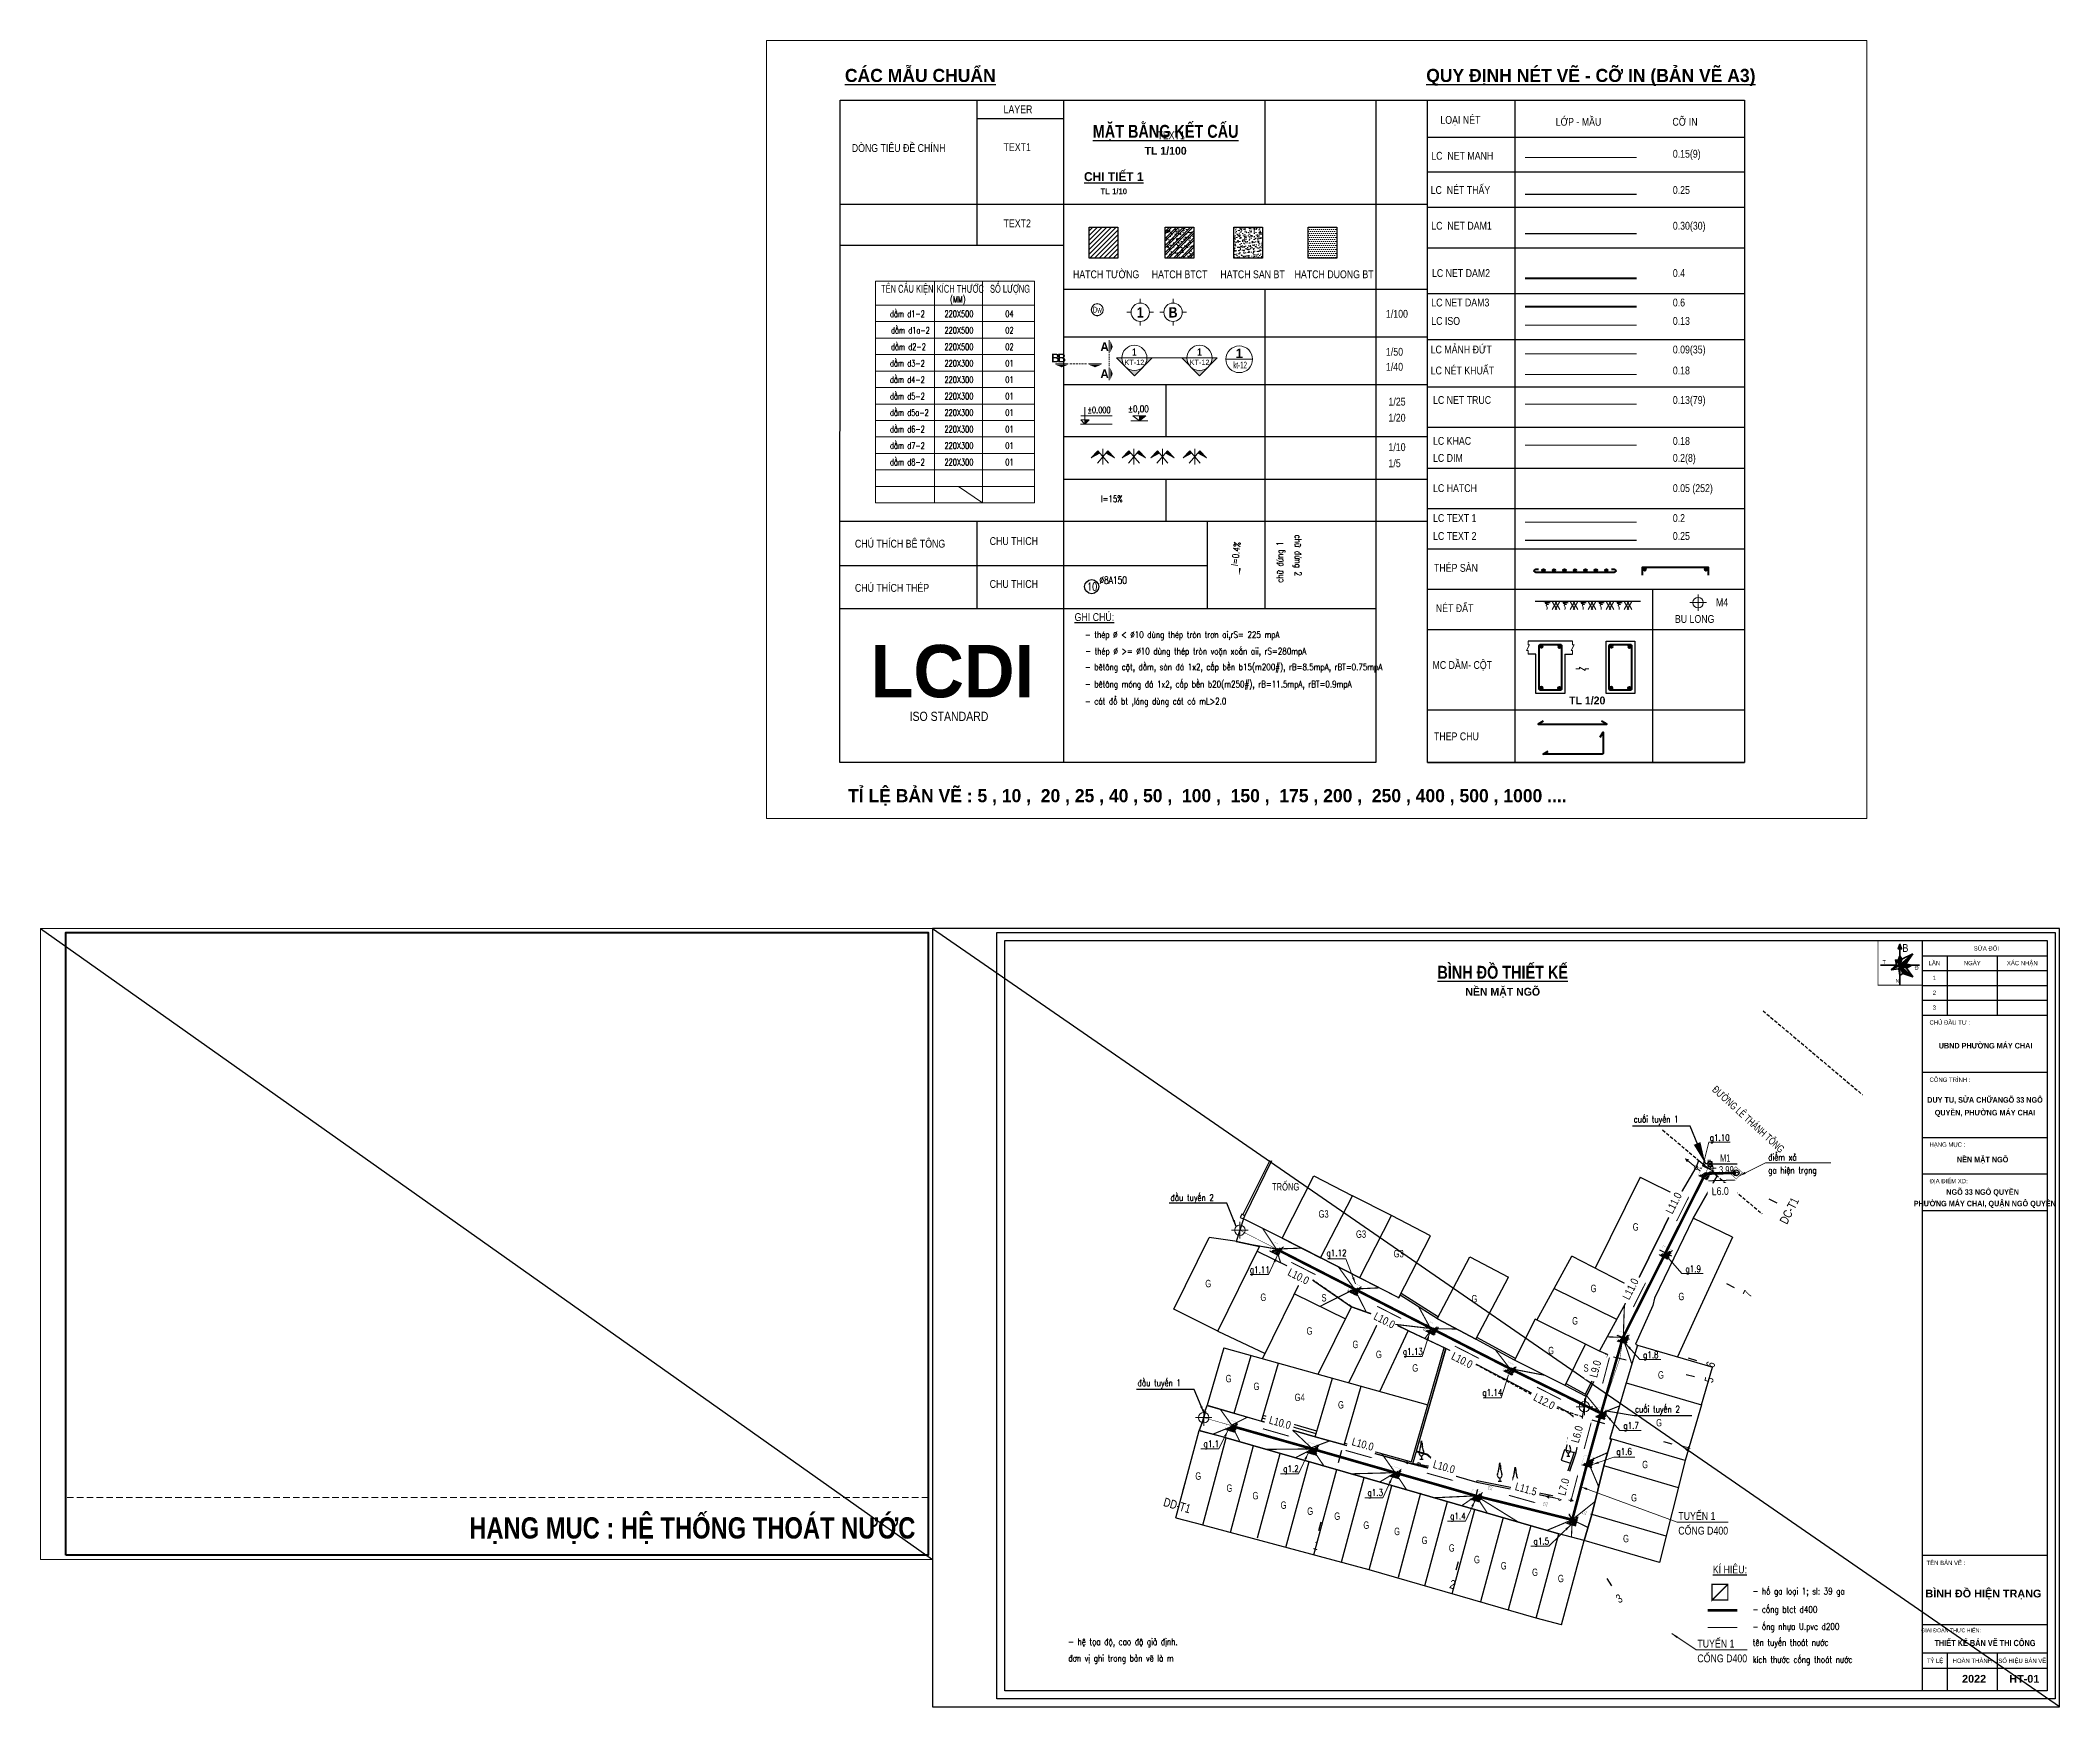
# Model space of a CAD drawing. Header units: millimetres. Extents: x 2081 to 2312, y 1966 to 2157.
import ezdxf
from ezdxf.enums import TextEntityAlignment as Align

# ---------------------------------------------------------------- set-up
doc = ezdxf.new("R2010")
doc.units = ezdxf.units.MM
doc.set_wipeout_variables(frame=1)
for name, pattern in [('ACAD_ISO10W100', [18, 12, -3, 0, -3]), ('CENTERX2', [4, 2.5, -0.5, 0.5, -0.5]), ('DASHDOT', [1, 0.5, -0.25, 0, -0.25]), ('DASHED', [19.05, 12.7, -6.35]), ('DASHED2', [0.375, 0.25, -0.125]), ('HIDDEN', [0.375, 0.25, -0.125])]:
    doc.linetypes.add(name, pattern=pattern)
for name, color, linetype in [('BT7-THAY', 7, 'Continuous'), ('CAY', 3, 'Continuous'), ('chu', 6, 'Continuous'), ('coc', 1, 'Continuous'), ('Coc tren tuyen', 3, 'Continuous'), ('ENTTNTHIETKE1', 2, 'Continuous'), ('GA', 7, 'Continuous'), ('GHICHU', 7, 'Continuous'), ('KHUNGTEN', 5, 'Continuous'), ('NOI', 2, 'Continuous'), ('T.bao', 6, 'Continuous'), ('thep', 2, 'Continuous'), ('TK uPVC D200', 3, 'DASHED2'), ('Tuyen', 7, 'Continuous'), ('TXT', 5, 'Continuous')]:
    doc.layers.add(name, color=color, linetype=linetype)
for name, color, linetype, lineweight in [('COT Ha The', 1, 'Continuous', 13), ('Khung', 1, 'Continuous', 35), ('Khungbo', 32, 'Continuous', 25), ('Khungten_LCDI', 7, 'Continuous', 25), ('KICHTHUOC', 8, 'Continuous', 18), ('LC Dim', 8, 'Continuous', 18), ('LC Hatch', 252, 'Continuous', 9), ('LC Hatch @ 1 (1)', 252, 'Continuous', 0), ('LC ISO', 160, 'Continuous', 13), ('LC Khac', 4, 'Continuous', 9), ('LC MANH DUT', 35, 'HIDDEN', 5), ('LC Net dam 1', 30, 'Continuous', 30), ('LC Net dam2', 6, 'Continuous', 40), ('LC Net dam3', 1, 'Continuous', 60), ('LC Net khuat', 4, 'HIDDEN', 13), ('LC Net manh', 239, 'Continuous', 5), ('LC Net thay', 7, 'Continuous', 25), ('LC Net truc', 79, 'DASHDOT', 13), ('LC Text1', 3, 'Continuous', 20), ('LC Text2', 7, 'Continuous', 25), ('Text', 7, 'Continuous', 20), ('TK ga cong D300', 4, 'Continuous', 25), ('TK ga cong D500', 7, 'Continuous', 25), ('v-KICHTHUOC', 8, 'Continuous', 18), ('v-TEXT', 7, 'Continuous', 20)]:
    doc.layers.add(name, color=color, linetype=linetype, lineweight=lineweight)
doc.layers.add('KCS_Plotter', color=11, linetype='Continuous', plot=False)
doc.styles.add('arial', font='arial.ttf', dxfattribs={"width": 0.8})
doc.styles.add('Brief text', font='')
doc.styles.add('General text 2', font='arial.ttf')
doc.styles.add('LC 1', font='')
doc.styles.add('LC 2', font='', dxfattribs={"width": 0.7})
doc.styles.add('LC 3', font='vnsimli.shx', dxfattribs={"width": 0.75})
doc.styles.add('LC3', font='', dxfattribs={"width": 0.8})
doc.styles.get("Standard").update_dxf_attribs({"font": 'RomanS'})
doc.styles.add('style1', font='')
doc.styles.add('T1', font='Vnsimli.shx', dxfattribs={"width": 0.7})
doc.styles.add('T2', font='', dxfattribs={"width": 0.8})
doc.styles.add('Ten duong', font='', dxfattribs={"width": 0.85})
doc.styles.add('text', font='hoatbif.shx', dxfattribs={"width": 0.7})
doc.styles.add('text1', font='', dxfattribs={"width": 0.7, "height": 300})
doc.styles.add('THANG2', font='')
doc.styles.add('VnAvantH-B', font='')
doc.styles.get('Brief text').set_extended_font_data('.VnHelvetInsH', bold=True)
doc.styles.get('LC 1').set_extended_font_data('.VnAvantH', bold=True)
doc.styles.get('LC 2').set_extended_font_data('.VnArial NarrowH')
doc.styles.get('LC3').set_extended_font_data('.VnArialH', bold=True)
doc.styles.get('style1').set_extended_font_data('.VnAvantH')
doc.styles.get('T2').set_extended_font_data('.VnArialH')
doc.styles.get('Ten duong').set_extended_font_data('.VnBlackH')
doc.styles.get('text1').set_extended_font_data('.VnHelvetInsH', bold=True)
doc.styles.get('THANG2').set_extended_font_data('.VnHelvetInsH', bold=True)
doc.styles.get('VnAvantH-B').set_extended_font_data('.VnAvantH', bold=True)
doc.dimstyles.new('ISO-25', dxfattribs={"dimtxt": 2.5, "dimasz": 2.5, "dimexe": 1.25, "dimexo": 0.625, "dimtad": 1, "dimtxsty": 'Standard', "dimcen": 2.5, "dimadec": 0, "dimazin": 2, "dimtfac": 0, "dimtdec": 0, "dimtofl": 0, "dimtmove": 0, "dimatfit": 0, "dimfxl": 1, "dimtzin": 0, "dimarcsym": 0})
doc.dimstyles.get("Standard").update_dxf_attribs({"dimtxt": 0.18, "dimasz": 0.18, "dimexe": 0.18, "dimexo": 0.0625, "dimgap": 0.09, "dimtad": 0, "dimtih": 1, "dimtoh": 1, "dimdec": 4, "dimzin": 0, "dimdsep": 46, "dimtxsty": 'Standard', "dimcen": 0.09, "dimadec": 0, "dimazin": 0, "dimtfac": 1, "dimtdec": 4, "dimtofl": 0, "dimtmove": 0, "dimatfit": 3, "dimfxl": 1, "dimtolj": 1, "dimtzin": 0, "dimarcsym": 0})
pattern_1 = [(45, (2233.8898275, 2010.0091837), (-0.001590994, 0.001590994), [])]

msp = doc.modelspace()

# ---------------------------------------------------------------- texts
at = {"layer": 'GHICHU', "color": 0, "style": 'THANG2'}
for s, height, p in [('b×nh ®å hiÖn tr¹ng', 0.8868, (2303.46, 1978.99, -6.17)), ('2022', 0.887, (2302.39, 1969.23, -6.17)), ('ht-01', 0.887, (2308.14, 1969.23, -6.17))]:
    msp.add_text(s, height=height, rotation=359.9992, dxfattribs=at).set_placement(p, align=Align.CENTER)
at = {"layer": 'Khung', "color": 0, "style": 'Ten duong', "width": 0.85}
for s, height, p in [('B', 0.9, (2294.18, 2052.89, -6.17)), ('t', 0.438, (2291.92, 2051.52, -6.17)), ('®', 0.438, (2295.6, 2050.84, -6.17)), ('n', 0.438, (2293.39, 2049.36, -6.17))]:
    msp.add_text(s, height=height, dxfattribs=at).set_placement(p)
at = {"layer": 'LC Text1', "ltscale": 0.2, "style": 'LC 1', "width": 0.9}
for s, p in [('1', (2206.91, 2125.17)), ('B', (2210.66, 2125.17))]:
    msp.add_text(s, height=1.18, rotation=359.9992, dxfattribs=at).set_placement(p, align=Align.BOTTOM_CENTER)
at = {"layer": 'LC Text1', "style": 'LC 3', "width": 0.75}
msp.add_text(' I=15%%%', height=0.787, rotation=359.9992, dxfattribs=at).set_placement((2202, 2104.37))
at = {"layer": 'LC Text1', "color": 3, "style": 'LC 3', "width": 0.8}
for s, rotation, p in [('ch÷ ®øng 1', 89.9992, (2223.26, 2095.16, 0)), ('ch÷ ®øng 2', 269.9992, (2224.61, 2100.66, 0)), ('- thÐp %%C < %%C10 dïng thÐp trßn tr¬n ai,rS= 225 mpA', 359.9992, (2200.56, 2088.84)), ('- bªt«ng cét, dÇm, sµn ®¸ 1x2, cÊp bÒn b15(m200#), rB=8.5mpA, rBT=0.75mpA', 359.9992, (2200.56, 2085.14)), ('- thÐp %%C >= %%C10 dïng thÐp trßn voÆn xo¾n aii, rS=280mpA', 359.9992, (2200.59, 2086.95)), ('- bªt«ng mãng ®¸ 1x2, cÊp bÒn b20(m250#), rB=11.5mpA, rBT=0.9mpA', 359.9992, (2200.56, 2083.18)), ('- c¸t ®æ bt ,l¸ng dïng c¸t cã mL>2.0', 359.9992, (2200.56, 2081.22)), ('g1.10', 359.9992, (2272.11, 2031.25)), ('®iÓm x¶', 359.9992, (2278.81, 2029.01)), ('ga hiÖn tr¹ng', 359.9992, (2278.81, 2027.52)), ('g1.12', 359.9992, (2228.24, 2018.05)), ('g1.11', 359.9992, (2219.45, 2016.13)), ('g1.9', 359.9992, (2269.34, 2016.23)), ('g1.13', 359.9992, (2236.98, 2006.76, -3.98)), ('g1.8', 359.9992, (2264.48, 2006.39)), ('g1.14', 359.9992, (2246.08, 2002.08)), ('g1.7', 359.9992, (2262.23, 1998.29)), ('g1.6', 359.9992, (2261.43, 1995.31)), ('g1.4', 359.9992, (2242.39, 1987.93)), ('g1.5', 359.9992, (2251.95, 1985.06)), ('- hè ga lo¹i 1; sl: 39 ga', 359.9992, (2277.01, 1979.33)), ('- cèng btct d400', 359.9992, (2277.01, 1977.24)), ('- èng nhùa U.pvc d200', 359.9992, (2277.01, 1975.28)), ('- hÖ täa ®é, cao ®é gi¶ ®Þnh.', 359.9992, (2198.64, 1973.54, -4.12)), ('®¬n vÞ ghi trong b¶n vÏ lµ m', 359.9992, (2198.67, 1971.65, -4.12)), ('tªn tuyÕn tho¸t n\xadíc', 359.9992, (2277.05, 1973.46)), ('kÝch th\xadíc cèng tho¸t n\xadíc', 359.9992, (2277.05, 1971.5))]:
    msp.add_text(s, height=0.75, rotation=rotation, dxfattribs=at).set_placement(p)
at = {"layer": 'LC Text2', "lineweight": -2}
for s, height, style, p in [('%%uc¸c mÉu chuÈn', 1.5, 'LC 1', (2173.08, 2152.49)), ('%%Uquy ®Þnh nÐt vÏ - cì in (b¶n vÏ A3)', 1.5, 'LC 1', (2239.65, 2152.49)), ('tl 1/20', 0.9, 'LC 1', (2256.02, 2081.23)), ('iso standard', 1.05, 'LC 2', (2180.49, 2079.34)), ('tØ lÖ b¶n vÏ : 5 , 10 ,  20 , 25 , 40 , 50 ,  100 ,  150 ,  175 , 200 ,  250 , 400 , 500 , 1000 ....', 1.5, 'LC 1', (2173.44, 2070.03))]:
    msp.add_text(s, height=height, rotation=359.9992, dxfattribs=dict(at, style=style)).set_placement(p)
at = {"layer": 'LC Text2', "style": 'T2', "width": 0.8}
for s, p in [('layer', (2191.25, 2148.91)), ('lo¹i nÐt', (2241.27, 2147.7)), ('Líp - mÇu', (2254.48, 2147.48)), ('cì in', (2267.85, 2147.48)), ('text1', (2208.87, 2145.94)), ('dßng tiªu ®Ò chÝnh', (2173.87, 2144.48)), ('text1', (2191.25, 2144.58)), ('LC  Net manh', (2240.23, 2143.59)), ('0.15(9)', (2267.89, 2143.82)), ('LC  nÐt thÊy', (2240.16, 2139.67)), ('0.25 ', (2267.89, 2139.67)), ('text2', (2191.25, 2135.85)), ('LC  Net dam1', (2240.23, 2135.58)), ('0.30(30)', (2267.89, 2135.58)), ('HATCH T¦êNG', (2199.2, 2130.02)), ('HATCH BTCT', (2208.22, 2130.02)), ('HATCH SAN BT', (2216.07, 2130.02)), ('HATCH DUONG BT', (2224.58, 2130.02)), ('LC Net dam2', (2240.31, 2130.16)), ('0.4', (2267.89, 2130.16)), ('LC Net dam3', (2240.23, 2126.79)), ('0.6', (2267.89, 2126.79)), ('1/100', (2235.04, 2125.5)), ('LC iso', (2240.23, 2124.68)), ('0.13', (2267.89, 2124.68)), ('1/50', (2235.04, 2121.15)), ('LC m¶nh ®øt', (2240.16, 2121.41)), ('0.09(35)', (2267.89, 2121.41)), ('1/40', (2235.04, 2119.43)), ('LC nÐt khuÊt', (2240.16, 2119.01)), ('0.18', (2267.89, 2119.01)), ('1/25', (2235.33, 2115.44)), ('LC Net truc', (2240.43, 2115.63)), ('0.13(79)', (2267.89, 2115.63)), ('1/20', (2235.33, 2113.6)), ('1/10', (2235.33, 2110.23)), ('LC khac', (2240.43, 2110.95)), ('0.18', (2267.89, 2110.94)), ('1/5', (2235.33, 2108.39)), ('LC dim', (2240.43, 2109)), ('0.2(8)', (2267.89, 2109)), ('LC Hatch', (2240.43, 2105.54)), ('0.05 (252)', (2267.89, 2105.54)), ('LC text 1', (2240.43, 2102.11)), ('0.2', (2267.89, 2102.11)), ('chó thÝch bª t«ng', (2174.23, 2099.18)), ('chu thich', (2189.66, 2099.48)), ('LC text 2', (2240.43, 2100.06)), ('0.25', (2267.89, 2100.06)), ('thÐp sµn', (2240.54, 2096.41)), ('chó thÝch thÐp', (2174.23, 2094.12)), ('chu thich', (2189.66, 2094.57)), ('nÐt ®Êt', (2240.75, 2091.8)), ('m4', (2272.83, 2092.47)), ('%%Ughi chó:', (2199.39, 2090.78)), ('bu long', (2268.13, 2090.56)), ('mc dÇm- cét', (2240.37, 2085.29)), ('thep chu', (2240.54, 2077.12)), ('tuyÕn 1', (2268.52, 1987.87)), ('cèng d400', (2268.52, 1986.18)), ('%%UkÝ hiÖu:', (2272.47, 1981.74)), ('tuyÕn 1', (2270.7, 1973.25)), ('cèng d400', (2270.7, 1971.56))]:
    msp.add_text(s, height=0.9, rotation=359.9992, dxfattribs=at).set_placement(p)
at = {"layer": 'LC Text2', "ltscale": 100, "style": 'LC 3', "width": 0.75}
msp.add_text('10', height=0.917, rotation=359.9992, dxfattribs=at).set_placement((2201.39, 2094.71), align=Align.MIDDLE_CENTER)
at = {"layer": 'LC Text2', "linetype": 'ByBlock', "style": 'LC 3', "width": 0.75}
msp.add_text('%%C8A150', height=0.833, rotation=359.9992, dxfattribs=at).set_placement((2202.22, 2095.04))
at = {"layer": 'LC Text2', "lineweight": -2, "style": 'LC 1'}
msp.add_text('LCDI', height=6, rotation=359.9992, dxfattribs=at).set_placement((2185.38, 2085.04), align=Align.MIDDLE)
at = {"layer": 'LC Text2', "style": 'LC3', "width": 0.8}
msp.add_text('h¹ng môc : HÖ THèNG THO¸T N¦íC', height=2.4326, dxfattribs=at).set_placement((2181.15, 1985.73, -6.17), align=Align.RIGHT)

# ---------------------------------------------------------------- blocks, each defined once
blk = doc.blocks.new('DXicon')
at = {"layer": 'LC Hatch', "ltscale": 50}
for points in [[(-1.15, 4.39), (-1.9, 5.26), (-4.45, 2.69)], [(4.45, 2.69), (1.9, 5.26), (1.15, 4.39)]]:
    blk.add_hatch(color=252, dxfattribs=at).paths.add_polyline_path(points)
at = {"layer": 'LC Net manh', "color": 8, "ltscale": 50}
for p, q in [((-1.9, 5.26), (-4.45, 2.69)), ((-4.45, 2.69), (-1.15, 4.39)), ((-2.13, 0.57), (1.9, 5.26)), ((2.13, 0.57), (-1.9, 5.26)), ((0, 0.04), (0, 6.04)), ((4.45, 2.69), (1.15, 4.39)), ((1.9, 5.26), (4.45, 2.69))]:
    blk.add_line(p, q, dxfattribs=at)
blk = doc.blocks.new('thep tron 2')
at = {"layer": 'LC Net dam2'}
for p, q in [((-0.5, 0.5), (0.5, 0.5)), ((0.35, 0.85), (-0.35, 0.15)), ((-0.35, 0.85), (0.35, 0.15)), ((0, 1), (0, 0))]:
    blk.add_line(p, q, dxfattribs=at)
blk.add_circle((0, 0.5), 0.5, dxfattribs=at)
blk = doc.blocks.new('theptron1')
at = {"layer": 'LC Net dam3'}
for p, q in [((-0.5, 0), (0.5, 0)), ((-0.35, 0.35), (0.35, -0.35)), ((0.35, 0.35), (-0.35, -0.35)), ((0, 0.5), (0, -0.5))]:
    blk.add_line(p, q, dxfattribs=at)
blk.add_circle((0, 0), 0.5, dxfattribs=at)
blk = doc.blocks.new('mat dat')
at = {"layer": 'LC Net manh'}
for p, q in [((2, 0), (3.73, -3)), ((3.73, 0), (2, -3)), ((3.15, 0), (4.88, -3)), ((4.88, 0), (3.15, -3))]:
    blk.add_line(p, q, dxfattribs=at)
blk.add_spline([(0, 0), (-1.21, -0.12), (1.21, -0.52), (-0.75, -0.75), (0.58, -1.1), (-0.23, -1.33), (0.06, -2.19), (0, -3)], degree=3, dxfattribs=at)
blk = doc.blocks.new('TTRUC')
at = {"layer": 'LC ISO'}
for p, q in [((-6.9, 0), (-10.1, 0)), ((0, 6.9), (0, 10.1)), ((6.9, 0), (10.1, 0)), ((0, -6.9), (0, -10.1))]:
    blk.add_line(p, q, dxfattribs=at)
at = {"layer": 'LC Net manh'}
blk.add_circle((0, 0), 6.95, dxfattribs=at)
blk = doc.blocks.new('TIEUDE1')
at = {"layer": 'LC Text2', "color": 7, "style": 'LC 1'}
blk.add_attdef('TIªU§Ò', text='', height=5, dxfattribs=at).set_placement((0, 0), align=Align.BOTTOM_CENTER)
blk.add_attdef('TL', text='', height=3, dxfattribs=at).set_placement((0, -2), align=Align.TOP_CENTER)
blk = doc.blocks.new('TIEUDE2')
at = {"layer": 'LC Text2', "color": 7, "style": 'LC 1'}
blk.add_attdef('%%UTIªU§Ò', text='', height=3.5, dxfattribs=at).set_placement((0, 0), align=Align.BOTTOM_CENTER)
blk.add_attdef('TL', text='', height=2.2, dxfattribs=at).set_placement((0, -1.8), align=Align.TOP_CENTER)
blk = doc.blocks.new('trich CT')
at = {"layer": 'LC ISO'}
blk.add_line((-500, 0), (500, 0), dxfattribs=at)
blk.add_circle((0, 0), 500, dxfattribs=at)
at = {"layer": 'LC Text1', "style": 'text1'}
blk.add_attdef('T', text='', height=350, dxfattribs=at).set_placement((0, 223), align=Align.MIDDLE_CENTER)
at = {"layer": 'LC Text1', "linetype": 'ByBlock', "style": 'text', "width": 0.7}
blk.add_attdef('KT', text='', height=250, dxfattribs=at).set_placement((0, -217), align=Align.MIDDLE_CENTER)
blk = doc.blocks.new('*U21')
at = {"layer": 'LC ISO'}
h = blk.add_hatch(color=256, dxfattribs=at)
h.paths.add_polyline_path([(0, -8.49), (4.24, -4.24, -0.198912), (0, -6, -0.198912), (-4.24, -4.24)])
h.paths.add_polyline_path([(8.49, 0), (6, 0, -0.198912), (4.24, -4.24)])
h.paths.add_polyline_path([(-4.24, -4.24, -0.198912), (-6, 0), (-8.49, 0)])
h = blk.add_hatch(color=256, dxfattribs=at)
h.paths.add_polyline_path([(31.08, -8.49), (35.32, -4.24, -0.198912), (31.08, -6, -0.198912), (26.84, -4.24)])
h.paths.add_polyline_path([(39.57, 0), (37.08, 0, -0.198912), (35.32, -4.24)])
h.paths.add_polyline_path([(26.84, -4.24, -0.198912), (25.08, 0), (22.59, 0)])
for p, q in [((-6, 0), (6, 0)), ((25.08, 0), (37.08, 0))]:
    blk.add_line(p, q, dxfattribs=at)
for points in [[(6, 0), (8.49, 0), (0, -8.49), (-8.49, 0), (-6, 0)], [(37.08, 0), (39.57, 0), (31.08, -8.49), (22.59, 0), (25.08, 0)]]:
    blk.add_lwpolyline(points, dxfattribs=at)
for centre in [(0, 0), (31.08, 0)]:
    blk.add_circle(centre, 6, dxfattribs=at)
at = {"layer": 'LC MANH DUT', "linetype": 'HIDDEN', "ltscale": 300}
blk.add_line((6, 0), (25.08, 0), dxfattribs=at)
at = {"layer": 'LC Text1', "style": 'Brief text', "width": 0.8, "flags": 8}
for tag, p in [('VIEW-NUMBER2', (0, 52)), ('VIEW-NUMBER1', (0, 0))]:
    blk.add_attdef(tag, text='', height=3.5, dxfattribs=at).set_placement(p, align=Align.BOTTOM_CENTER)
at = {"layer": 'LC Text1', "style": 'arial', "width": 0.8, "flags": 8}
for tag, p in [('SHEET-NUMBER2', (0, 51.13)), ('SHEET-NUMBER1', (0, -0.87))]:
    blk.add_attdef(tag, text='', height=2.5, dxfattribs=at).set_placement(p, align=Align.TOP_CENTER)
blk = doc.blocks.new('Caodo1')
at = {"layer": 'LC Text1'}
blk.add_hatch(color=4, dxfattribs=at).paths.add_polyline_path([(0, 200), (0, 0), (243, 200)])
at = {"layer": 'LC Text1', "color": 4}
for p, q in [((324, 0), (-324, 0)), ((0, 0), (0, 200))]:
    blk.add_line(p, q, dxfattribs=at)
blk.add_lwpolyline([(-243, 200), (243, 200), (0, 0), (0, 0)], close=True, dxfattribs=at)
at = {"layer": 'LC Text1', "color": 4, "style": 'T1', "width": 0.8}
blk.add_attdef('%%P0,00', text='', height=250, dxfattribs=at).set_placement((-39, 460), align=Align.MIDDLE_CENTER)
blk = doc.blocks.new('bu lon')
at = {"layer": 'LC Khac', "color": 9}
for p, q in [((0.79, 0), (-0.79, 0)), ((0, -0.79), (0, 0.79))]:
    blk.add_line(p, q, dxfattribs=at)
at = {"layer": 'LC Khac', "color": 7}
blk.add_circle((0, 0), 0.5, dxfattribs=at)
blk = doc.blocks.new('MM')
at = {"layer": 'LC Khac', "xscale": 2.289702860291335, "yscale": 2.289702860291335, "zscale": 2.289702860291335}
blk.add_blockref('bu lon', (0, 0), dxfattribs=at)
blk = doc.blocks.new('CT')
at = {"layer": 'LC Text1', "lineweight": 15}
blk.add_hatch(color=4, dxfattribs=at).paths.add_polyline_path([(3.25, 1.6), (1.64, 1.6), (1.64, 0)])
at = {"layer": 'LC Text1', "color": 4, "lineweight": 15, "ltscale": 50}
for p, q in [((12.09, 0), (0, 0)), ((0.05, 3.14), (12, 3.14))]:
    blk.add_line(p, q, dxfattribs=at)
for points in [[(1.64, 0), (0.03, 1.6), (1.64, 1.6)], [(1.64, 6.43), (1.64, 0)], [(1.64, 0), (3.25, 1.6), (1.64, 1.6)]]:
    blk.add_lwpolyline(points, dxfattribs=at)
at = {"layer": 'LC Text1', "color": 4, "style": 'LC 3', "width": 0.75}
blk.add_attdef('CT', (1.91, 3.5), '', height=2.2, dxfattribs=at)
blk = doc.blocks.new('*U22')
at = {"layer": 'Defpoints'}
blk.add_lwpolyline([(0, 3), (-1.7, 2.4), (-2.8, 0.9), (-2.8, -0.9), (-1.7, -2.4), (0, -3), (1.7, -2.4), (2.8, -0.9), (2.8, 0.9), (1.7, 2.4)], close=True, dxfattribs=at)
at = {"layer": 'LC Text1', "style": 'General text 2', "width": 0.6, "flags": 8}
blk.add_attdef('SYMBOL', text='', height=3, dxfattribs=at).set_placement((0, 0), align=Align.MIDDLE_CENTER)
blk.add_wipeout([(0, 3), (-1.7, 2.4), (-2.8, 0.9), (-2.8, -0.9), (-1.7, -2.4), (0, -3), (1.7, -2.4), (2.8, -0.9), (2.8, 0.9), (1.7, 2.4)]).dxf.layer = 'LC Net manh'
at = {"layer": 'LC ISO'}
blk.add_circle((0, 0), 2.98, dxfattribs=at)
blk = doc.blocks.new('matcatdoc')
at = {"layer": 'LC Khac', "color": 1, "ltscale": 2}
for p, q in [((0, 485), (0, 0)), ((0, -550), (0, -1036))]:
    blk.add_line(p, q, dxfattribs=at)
for points in [[(134, 243, 0, 471, 0), (37, 243, 275, 275, 0)], [(134, -793, 0, 471, 0), (37, -793, 275, 275, 0)]]:
    blk.add_lwpolyline(points, format="xyseb", dxfattribs=at)
at = {"layer": 'LC MANH DUT', "ltscale": 200}
blk.add_line((0, -49), (0, -506), dxfattribs=at)
at = {"ltscale": 2, "style": 'LC 1'}
for p in [(-179, 243), (-179, -793)]:
    blk.add_attdef('LC', text='', height=330, dxfattribs=at).set_placement(p, align=Align.MIDDLE_CENTER)
blk = doc.blocks.new('*U20')
at = {"layer": 'LC Khac', "color": 1, "ltscale": 2}
for p, q in [((0, 0), (-485, 0)), ((1271, 0), (785, 0))]:
    blk.add_line(p, q, dxfattribs=at)
for points in [[(-243, -134, 0, 471, 0), (-243, -37, 275, 275, 0)], [(1028, -134, 0, 471, 0), (1028, -37, 275, 275, 0)]]:
    blk.add_lwpolyline(points, format="xyseb", dxfattribs=at)
at = {"layer": 'LC MANH DUT', "ltscale": 300}
blk.add_line((66, 0), (732, 0), dxfattribs=at)
at = {"ltscale": 2, "style": 'LC 1'}
for p in [(-243, 222), (1028, 222)]:
    blk.add_attdef('LC', text='', height=330, dxfattribs=at).set_placement(p, align=Align.MIDDLE_CENTER)
blk = doc.blocks.new('DODOC1')
at = {"layer": 'KICHTHUOC'}
blk.add_lwpolyline([(-630, 0, 0, 0, 0), (762, 0, 0, 66.7, 0), (443, 0, 66.7, 66.7, 0)], format="xyseb", dxfattribs=at)
at = {"layer": 'Text', "style": 'T1', "width": 0.8}
blk.add_attdef('DOC', text='', height=250, dxfattribs=at).set_placement((-79, 226), align=Align.MIDDLE_CENTER)
blk = doc.blocks.new('khung vpn')
at = {"layer": 'Defpoints'}
for p, q in [((52556.46, -4195.45), (52498.76, -4195.45)), ((52498.76, -4195.45), (52498.76, -4235.28)), ((52556.46, -4235.28), (52556.46, -4195.45)), ((52498.76, -4235.28), (52556.46, -4235.28))]:
    blk.add_line(p, q, dxfattribs=at)
at = {"layer": 'KHUNGTEN'}
blk.add_lwpolyline([(52556.24, -4234.88), (52502.05, -4234.88), (52502.05, -4195.66), (52556.24, -4195.66)], close=True, dxfattribs=at)
at = {"layer": 'T.bao'}
for p, q in [((52549.44, -4196.84), (52555.83, -4196.84)), ((52550.7, -4196.84), (52550.7, -4199.89)), ((52553.27, -4196.84), (52553.27, -4199.89)), ((52549.44, -4197.6), (52555.83, -4197.6)), ((52549.44, -4198.36), (52555.83, -4198.36)), ((52549.44, -4199.12), (52555.83, -4199.12)), ((52549.44, -4227.52), (52555.83, -4227.52)), ((52549.44, -4232.53), (52555.83, -4232.53)), ((52550.7, -4232.53), (52550.7, -4234.47)), ((52553.27, -4232.53), (52553.27, -4234.47)), ((52549.44, -4233.3), (52555.83, -4233.3))]:
    blk.add_line(p, q, dxfattribs=at)
at = {"layer": 'thep'}
for p, q in [((52549.44, -4199.89), (52555.83, -4199.89)), ((52549.44, -4202.81), (52555.83, -4202.81)), ((52549.44, -4206.14), (52555.83, -4206.14)), ((52549.44, -4208.01), (52555.83, -4208.01)), ((52549.44, -4209.88), (52555.83, -4209.88)), ((52549.44, -4231.08), (52555.83, -4231.08))]:
    blk.add_line(p, q, dxfattribs=at)
for points in [[(52555.83, -4234.47), (52502.46, -4234.47), (52502.46, -4196.07), (52555.83, -4196.07)], [(52555.83, -4196.07), (52555.83, -4234.47), (52549.44, -4234.47), (52549.44, -4196.07)]]:
    blk.add_lwpolyline(points, close=True, dxfattribs=at)
at = {"layer": 'TXT', "linetype": 'Continuous'}
blk.add_line((52555.83, -4196.07), (52555.83, -4234.47), dxfattribs=at)
at = {"layer": 'BT7-THAY', "linetype": 'ByBlock', "style": 'VnAvantH-B'}
for s, height, width, p in [('ubnd ph\xadêng m¸y chai', 0.2851, 0.85, (52552.67, -4201.59)), ('nÒn mÆt ngâ', 0.2851, 0.85, (52552.52, -4207.42)), ('ph\xadêng m¸y chai, quËn ng« quyÒn', 0.2851, 0.85, (52552.63, -4209.67)), ('ngâ 33 ng« quyÒn', 0.2851, 0.85, (52552.52, -4209.08)), ('thiÕt kÕ b¶n vÏ thi c«ng', 0.3208, 0.7, (52552.64, -4232.18))]:
    blk.add_text(s, height=height, dxfattribs=dict(at, width=width)).set_placement(p, align=Align.CENTER)
at = {"layer": 'BT7-THAY', "insert": (52552.64, -4204.08), "char_height": 0.2851, "width": 6.3163, "attachment_point": 2, "line_spacing_factor": 1.372151, "style": 'VnAvantH-B'}
blk.add_mtext('{\\W0.85;duy tu, söa ch÷angâ 33 ng« quyÒn, ph\xadêng m¸y chai}', dxfattribs=at)
at = {"layer": 'TXT', "linetype": 'Continuous', "style": 'T2'}
for s, height, width, p in [('lÇn', 0.222, 0.9, (52550.05, -4197.33)), ('söa ®æi', 0.222, 0.9, (52552.71, -4196.58)), ('x¸c nhËn', 0.222, 0.9, (52554.55, -4197.33)), ('1', 0.222, 0.9, (52550.05, -4198.09)), ('ngµy', 0.222, 0.9, (52551.99, -4197.33)), ('2', 0.222, 0.9, (52550.05, -4198.85)), ('3', 0.222, 0.9, (52550.05, -4199.61)), ('giai ®o¹n thùc hiÖn:', 0.1941, 0.8, (52550.9, -4231.47)), ('tû lÖ', 0.222, 0.9, (52550.08, -4233.04)), ('hoµn thµnh', 0.222, 0.9, (52551.99, -4233.04)), ('sè hiÖu b¶n vÏ', 0.2218, 0.9, (52554.55, -4233.04))]:
    blk.add_text(s, height=height, dxfattribs=dict(at, width=width)).set_placement(p, align=Align.CENTER)
at = {"layer": 'TXT', "linetype": 'Continuous', "style": 'T2', "width": 0.9}
for s, height, p in [('chñ ®Çu t\xad :', 0.2218, (52549.8, -4200.37)), ('c«ng tr×nh :', 0.2218, (52549.8, -4203.3)), ('h¹ng môc :', 0.222, (52549.8, -4206.62)), ('®Þa ®iÓm xd:', 0.2218, (52549.81, -4208.49)), ('tªn b¶n vÏ :', 0.2218, (52549.65, -4228.03))]:
    blk.add_text(s, height=height, dxfattribs=at).set_placement(p)
blk = doc.blocks.new('COTHATHE')
at = {"layer": 'COT Ha The', "linetype": 'Continuous'}
for p, q in [((-2.59, 0), (-2.01, 0.25)), ((-2.59, 0), (-2.01, -0.25)), ((2.59, 0), (2.01, 0.25)), ((2.59, 0), (2.01, -0.25))]:
    blk.add_line(p, q, dxfattribs=at)
at = {"layer": 'COT Ha The'}
for p, q in [((-2.59, 0), (-0.35, 0)), ((-2.59, 0), (-0.35, 0)), ((2.59, 0), (0.35, 0))]:
    blk.add_line(p, q, dxfattribs=at)
blk.add_circle((0, 0), 0.348, dxfattribs=at)
at = {"layer": 'COT Ha The', "linetype": 'Continuous'}
for start, end in [(0, 180), (180, 0)]:
    blk.add_arc((0, 0), 0.075, start, end, dxfattribs=at)
blk = doc.blocks.new('cay')
at = {"layer": 'CAY', "color": 3, "extrusion": (-0.000518657, 0.000768986, 1)}
for p, q in [((-0.2, 0, 0), (0.2, 0, 0)), ((-0.02, 0.76, 0), (-0.02, 0, 0)), ((-0.38, -0.01, 0), (0.36, -0.01, 0))]:
    blk.add_line(p, q, dxfattribs=at)
blk.add_lwpolyline([(-0.06, 3.91), (-0.02, 4.2), (0.02, 3.91, 0.060426), (0.05, 3.76, -0.106971), (0.13, 3.29, 0.106991), (0.2, 2.82)], format="xyb", dxfattribs=at)
for centre, radius, start, end in [((-0.04, 1.39), 0.539, 154.1495, 205.8817), ((-1.53, 2.12), 1.12, 334.1495, 355.3553), ((0.91, 1.85), 1.59, 205.8817, 218.192), ((2.45, 1.79), 2.88, 159.0493, 175.3553), ((-0.1, 1.06), 0.312, 218.192, 284.9931), ((-1.29, 3.22), 1.12, 339.0493, 3.4768), ((0.96, 3.36), 1.12, 159.0538, 183.4768), ((-0.67, 3.98), 0.619, 339.0538, 352.8855), ((0.06, 1.06), 0.312, 255.038, 321.8392), ((-2.49, 1.79), 2.88, 4.6759, 20.9819), ((-0.94, 1.85), 1.59, 321.8392, 334.1495), ((1.5, 2.12), 1.12, 184.6759, 205.8817), ((0, 1.39), 0.539, 334.1495, 25.8817)]:
    blk.add_arc(centre, radius, start, end, dxfattribs=at)
blk = doc.blocks.new('GALOAI2')
at = {"linetype": 'Continuous'}
blk.add_wipeout([(-0.6, 0.6), (0.6, 0.6), (0.6, -0.6), (-0.6, -0.6)], dxfattribs=at)
at = {"layer": 'LC Net manh', "linetype": 'Continuous'}
h = blk.add_hatch(dxfattribs=at)
h.set_pattern_fill('ANSI31', color=256, angle=18.7202)
h.set_pattern_definition([(63.720168, (-430.56159, -204.90511), (-0.112080292, 0.05534445), [])])
h.paths.add_polyline_path([(0.6, 0.6), (-0.6, -0.6), (0.6, -0.6)])
at = {"layer": 'TK ga cong D300', "const_width": 0.01}
blk.add_lwpolyline([(-0.6, -0.6), (0.6, -0.6), (0.6, 0.6), (-0.6, 0.6), (-0.6, -0.6), (0.6, 0.6)], dxfattribs=at)
blk = doc.blocks.new('COCTRENTUYEN')
at = {"layer": 'Coc tren tuyen'}
for p, q in [((64.73, 25.05), (65.62, 24.6)), ((59.86, 15.37), (60.76, 14.92)), ((55.25, 4.94), (56.22, 4.7)), ((55.47, 6.85), (56.42, 6.55)), ((52.65, -2.72), (53.61, -3.01)), ((-2.15, -7.51), (-2.43, -8.47)), ((13.43, -11.98), (13.16, -12.94)), ((29.15, -16.49), (28.89, -17.45)), ((46.17, -18.41), (46.68, -19.27))]:
    blk.add_line(p, q, dxfattribs=at)
for points in [[(57.08, 28.89), (58.42, 28.22)], [(52.21, 19.22), (53.55, 18.54)], [(47.3, 9.43), (48.73, 8.98)], [(46.93, 6.96), (48.39, 6.61)], [(0.21, 0.72), (-0.21, -0.72)], [(44.46, -0.23), (45.89, -0.67)], [(15.79, -3.75), (15.38, -5.19)], [(31.37, -8.22), (30.98, -9.67)], [(41.82, -11.04), (42.58, -12.33)]]:
    blk.add_lwpolyline(points, dxfattribs=at)
at = {"layer": 'Tuyen', "color": 1, "linetype": 'ACAD_ISO10W100', "lineweight": 25, "ltscale": 0.1, "const_width": 0.05}
blk.add_lwpolyline([(0, 0), (31.17, -8.94), (42.2, -11.69), (45.17, -0.45), (47.66, 6.79), (48.02, 9.2), (57.75, 28.56)], dxfattribs=at)
at = {"layer": 'Tuyen', "color": 1, "linetype": 'ACAD_ISO10W100', "lineweight": 25, "ltscale": 0.1, "const_width": 0.05, "elevation": -0.01}
blk.add_lwpolyline([(4.14, 21.46), (43.61, 1.24)], dxfattribs=at)
at = {"layer": 'Coc tren tuyen', "char_height": 1, "attachment_point": 1}
for s, insert, width, rotation in [('\\Fviet buddy.shx;\\W0.8000000000;\\T1.0000000000;\\o\\lDC-T1', (65.9, 22.51), 4.1143, 63.3054), ('\\Fviet buddy.shx;\\W0.8000000000;\\T1.0000000000;\\o\\l7', (61.7, 14.15), 1.181, 63.3054), ('\\Fviet buddy.shx;\\W0.8000000000;\\T1.0000000000;\\o\\l5', (57.32, 4.16), 1.181, 76.3276), ('\\Fviet buddy.shx;\\W0.8000000000;\\T1.0000000000;\\o\\l6', (57.48, 5.95), 1.1429, 72.4686), ('\\Fviet buddy.shx;\\W0.8000000000;\\T1.0000000000;\\o\\l4', (54.66, -3.63), 1.219, 73.093), ('\\Fviet buddy.shx;\\W0.8000000000;\\T1.0000000000;\\o\\lDD-T1', (-4.42, -9.13), 4.1143, 343.9949), ('\\Fviet buddy.shx;\\W0.8000000000;\\T1.0000000000;\\o\\l1', (12.74, -14.06), 0.8381, 343.9949), ('\\Fviet buddy.shx;\\W0.8000000000;\\T1.0000000000;\\o\\l2', (28.33, -18.53), 1.181, 345.0093), ('\\Fviet buddy.shx;\\W0.8000000000;\\T1.0000000000;\\o\\l3', (47.06, -20.43), 1.181, 30.5932)]:
    blk.add_mtext(s, dxfattribs=dict(at, insert=insert, width=width, rotation=rotation))
blk = doc.blocks.new('NENHIENTRANG')
at = {"layer": 'GA'}
h = blk.add_hatch(dxfattribs=at)
h.set_pattern_fill('ANSI31', color=5, scale=2.5, angle=292.3038, style=0)
h.set_pattern_definition([(337.303808, (-2698.49662, -12.83195), (0.12057648, 0.288301167), [])])
h.paths.add_polyline_path([(61.23, 27.8, 1), (60.71, 28.26, 1)])
at = {"layer": 'coc', "elevation": 0.01}
for points in [[(57.73, 29.05), (57.53, 29.05)], [(57.73, 29.3), (58.23, 28.8)], [(57.73, 28.8), (58.23, 29.3)], [(57.98, 29.3), (57.98, 29.5)], [(57.98, 28.8), (57.98, 28.6)], [(58.23, 29.05), (61.07, 29.05)]]:
    blk.add_lwpolyline(points, dxfattribs=at)
blk.add_lwpolyline([(57.73, 28.8), (58.23, 28.8), (58.23, 29.3), (57.73, 29.3)], close=True, dxfattribs=at)
at = {"layer": 'GA', "color": 5, "const_width": 0.05, "elevation": 0.02}
blk.add_lwpolyline([(60.26, 27.99), (61, 27.32), (61.67, 28.07), (60.93, 28.73)], close=True, dxfattribs=at)
at = {"layer": 'GA', "color": 5}
blk.add_circle((60.97, 28.03, 0.02), 0.35, dxfattribs=at)
at = {"layer": 'NOI', "color": 3, "linetype": 'DASHED', "ltscale": 0.03}
for points, elevation in [([(64.05, 46.58), (75.44, 36.98)], -0.02), ([(52.55, 32.94), (63.94, 23.34)], -0.02), ([(16.92, 12.7), (11.5, 16.42)], -0.21), ([(42.66, -3.97), (43.33, -1.07), (43.42, 0.07), (40.53, 1.04), (27.74, 7.93)], -0.21)]:
    blk.add_lwpolyline(points, dxfattribs=dict(at, elevation=elevation))
at = {"layer": 'NOI'}
for points, elevation in [([(4.48, 23.23), (7.6, 29.49)], -0.01), ([(4.72, 23.11), (7.79, 29.43)], -0.01), ([(8.97, 20.55), (12.61, 27.67)], -0.22), ([(12.61, 27.67), (17.03, 25.41)], -0.22), ([(56.06, 22.85), (58.8, 27.67)], -0.06), ([(13.39, 18.29), (17.03, 25.41)], -0.26), ([(25.96, 20.82), (21.51, 23.15), (17.03, 25.41)], -0.15), ([(17.86, 16.03), (21.51, 23.15)], -0.3), ([(4.54, 22.75), (3.73, 20.16)], -0.01), ([(8.97, 20.55), (4.54, 22.75)], -0.22), ([(22.32, 13.69), (25.96, 20.82)], -0.15), ([(56.06, 22.85), (51.63, 13.69), (51.45, 12.83), (49.43, 8.43)], -0.06), ([(60.56, 20.67), (56.06, 22.85)], -0.06), ([(-3.44, 12.41), (0.61, 20.64)], -0.01), ([(6.38, 19.6), (3.57, 20.2), (0.61, 20.64)], -0.15), ([(1.63, 9.92), (6.38, 19.6)], -0.03), ([(6.11, 19.06), (11.5, 16.42)], -0.15), ([(8.97, 20.55), (13.39, 18.29)], -0.22), ([(60.56, 20.67), (56.22, 11.25), (56.22, 11.25), (54.26, 6.96)], -0.06), ([(6.75, 6.74), (11.5, 16.42)], -0.04), ([(22.33, 13.72), (17.85, 16.01), (13.39, 18.29)], -0.15), ([(26.75, 11.32), (30.48, 18.4)], -0.13), ([(30.49, 18.4), (34.91, 16.07)], -0.14), ([(38.15, 11.17), (42.15, 18.49)], -0.19), ([(49.27, 14.83), (42.15, 18.49)], -0.18), ([(10.4, 14.17), (16.24, 11.31)], -0.15), ([(26.76, 11.32), (22.49, 14.04)], -0.14), ([(26.87, 11.49), (22.6, 14.21)], -0.14), ([(31.18, 8.99), (34.91, 16.07)], -0.14), ([(47.29, 11.23), (40.11, 14.78)], -0.18), ([(45.32, 7.63), (49.27, 14.83)], -0.19), ([(1.63, 9.92), (-3.44, 12.41)], -0.03), ([(13.12, 4.97), (16.92, 12.7)], -0.09), ([(20.3, 11.49), (16.92, 12.7)], -0.21), ([(1.63, 9.92), (7.05, 7.36)], -0.03), ([(16.62, 3.99), (20.3, 11.49)], -0.21), ([(20.16, 3), (23.42, 9.95)], -0.21), ([(23.53, 9.9), (20.3, 11.49)], -0.21), ([(27.74, 7.93), (23.53, 9.9)], -0.21), ([(26.76, 11.32), (31.18, 8.99)], -0.14), ([(37.94, 11.28), (35.6, 6.59)], -0.22), ([(45.32, 7.63), (37.94, 11.28)], -0.18), ([(2.31, 7.98), (0.39, 1.42)], -0.18), ([(2.31, 7.98), (25.67, 1.46)], -0.18), ([(3.5, 0.51), (5.44, 7.11)], -0.18), ([(23.79, -5.06), (27.55, 7.98)], -0.17), ([(23.93, -5.3), (27.74, 7.93)], -0.17), ([(35.6, 6.59), (31.18, 8.99)], -0.22), ([(35.7, 6.76), (31.27, 9.17)], -0.22), ([(41.4, 3.69), (43.73, 8.41)], -0.22), ([(46.23, 7.22), (43.78, 2.43), (41.4, 3.69)], -0.19), ([(46.05, 7.31), (43.69, 2.7), (41.49, 3.87)], -0.19), ([(46.23, 7.22), (45.32, 7.63)], -0.19), ([(49.68, 8.29), (48.37, 3.98)], -0.21), ([(49.68, 8.29), (58.32, 5.77)], -0.21), ([(6.62, -0.41), (8.56, 6.24)], -0.19), ([(41.4, 3.69), (35.6, 6.59)], -0.22), ([(57.01, 1.46), (58.27, 5.79)], -0.23), ([(12.77, -2.21), (14.74, 4.51)], -0.2), ([(16.07, -3.11), (18.03, 3.59)], -0.15), ([(48.37, 3.98), (46.51, -2.4)], -0.23), ([(48.37, 3.98), (57.01, 1.46)], -0.23), ([(-0.09, -0.36), (0.22, 0.84), (0.39, 1.42)], -0.18), ([(0.39, 1.42), (6.62, -0.41)], -0.18), ([(12.97, -1.54), (6.81, 0.26)], -0.2), ([(57.01, 1.46), (55.15, -4.92)], -0.23), ([(-3.19, -11.46), (-0.51, -1.48)], -0.07), ([(-0.09, -0.36), (-0.51, -1.48)], -0.18), ([(2.56, -2.32), (-0.51, -1.48)], -0.18), ([(12.77, -2.21), (6.62, -0.41)], -0.2), ([(12.87, -1.87), (6.71, -0.07)], -0.2), ([(16.07, -3.11), (12.77, -2.21)], -0.15), ([(-0.11, -12.29), (2.56, -2.32)], -0.07), ([(2.56, -2.32), (21.55, -7.75)], -0.18), ([(3.05, -13.14), (5.72, -3.17)], -0.08), ([(6.15, -13.74), (8.74, -4.09)], -0.07), ([(16.07, -3.11), (23.93, -5.3)], -0.15), ([(16.12, -2.92), (23.79, -5.06)], -0.15), ([(23.93, -5.3), (25.89, -5.8), (26.23, -4.74), (25.68, -4.2), (24.35, -3.82)], -0.17), ([(23.95, -5.21), (25.82, -5.68), (26.12, -4.77), (25.63, -4.28), (24.32, -3.92)], -0.17), ([(31.29, -7.38), (40.83, -9.3), (42.66, -3.97)], -0.15), ([(31.33, -7.18), (40.7, -9.07), (42.47, -3.9)], -0.15), ([(42.42, -4.04), (41.32, -3.67), (40.95, -4.85), (42.02, -5.21)], -0.15), ([(42.47, -3.9), (42.66, -3.97)], -0.15), ([(43.56, -14.07), (44.43, -11.07), (45.81, -5.53), (46.71, -2.46)], -0.17), ([(55.15, -4.92), (46.51, -2.4)], -0.23), ([(9.42, -14.85), (12.06, -5.03)], -0.07), ([(12.62, -15.71), (15.24, -5.95)], -0.07), ([(15.76, -16.55), (18.37, -6.84)], -0.07), ([(54.37, -8.02), (45.81, -5.53)], -0.22), ([(55.15, -4.92), (52.2, -16.59)], -0.23), ([(18.96, -17.41), (21.55, -7.75)], -0.07), ([(21.55, -7.75), (40.66, -13.29)], -0.12), ([(22.29, -18.28), (24.88, -8.62)], -0.13), ([(31.29, -7.38), (31.33, -7.18)], -0.15), ([(-3.19, -11.46), (-0.11, -12.28)], -0.07), ([(25.34, -19.26), (27.93, -9.6)], -0.12), ([(28.46, -20.16), (31.06, -10.5)], -0.11), ([(31.75, -21.06), (34.34, -11.4)], -0.14), ([(52.97, -13.55), (44.33, -11.03)], -0.21), ([(18.96, -17.41), (-0.11, -12.29)], -0.17), ([(34.91, -21.95), (37.5, -12.29)], -0.11), ([(38.07, -22.95), (40.66, -13.29)], -0.17), ([(43.56, -14.07), (40.66, -13.29)], -0.17), ([(40.97, -23.73), (43.56, -14.07)], -0.17), ([(52.2, -16.59), (43.56, -14.07)], -0.17), ([(38.07, -22.95), (18.96, -17.41)], -0.17), ([(40.97, -23.73), (38.07, -22.95)], -0.17)]:
    blk.add_lwpolyline(points, dxfattribs=dict(at, elevation=elevation))
for points in [[(54.46, 25.33), (56.39, 28.63), (56.7, 29.44)], [(49.98, 27.55), (44.82, 17.12)], [(49.98, 27.55), (54.46, 25.33)], [(54.46, 25.33), (49.27, 14.83)]]:
    blk.add_lwpolyline(points, dxfattribs=at)
at = {"layer": 'NOI', "elevation": -0.01}
blk.add_lwpolyline([(4.18, 22.93), (4.54, 22.75), (4.72, 23.11), (4.37, 23.29)], close=True, dxfattribs=at)
at = {"layer": 'NOI', "color": 5}
for points, const_width, elevation in [([(25.17, 10.01), (25.9, 9.68), (26.23, 10.4), (25.5, 10.74)], 0.04, -3.22), ([(32.56, -8.19), (32.95, -8.3), (33.05, -7.91), (32.66, -7.81)], 0.02, -0.15), ([(38.87, -10.04), (39.26, -10.14), (39.36, -9.75), (38.98, -9.65)], 0.02, -0.2), ([(43.36, -11), (43.74, -11.11), (43.84, -10.72), (43.46, -10.62)], 0.02, -0.23)]:
    blk.add_lwpolyline(points, close=True, dxfattribs=dict(at, const_width=const_width, elevation=elevation))
for points, const_width, elevation in [([(25.5, 10.74), (25.9, 9.68)], 0.04, -3.22), ([(32.66, -7.81), (32.95, -8.3)], 0.02, -0.15), ([(38.98, -9.65), (39.26, -10.14)], 0.02, -0.2), ([(43.46, -10.62), (43.74, -11.11)], 0.02, -0.23)]:
    blk.add_lwpolyline(points, dxfattribs=dict(at, const_width=const_width, elevation=elevation))
at = {"layer": 'CAY', "xscale": 0.5, "yscale": 0.5, "zscale": 0.5}
for p in [(41.76, -4.39, -3.99), (24.94, -4.74, -3.99), (33.91, -7.28, 0.08), (35.68, -7.75, -3.99)]:
    blk.add_blockref('cay', p, dxfattribs=at)
at = {"layer": 'COT Ha The'}
for p, xscale, yscale, zscale, rotation in [((56.39, 28.63, 0), 0.5999999999767177, 0.5999999999767177, 0.5999999999767177, 320.492813211014), ((24.6, -5.34, -0.16), 0.5999999999767442, 0.5999999999767442, 0.5999999999767442, 350.7589980472952), ((40.78, -9.26, -0.2), 0.5999999999767442, 0.5999999999767442, 0.5999999999767442, 350.7589980472952)]:
    blk.add_blockref('COTHATHE', p, dxfattribs=dict(at, xscale=xscale, yscale=yscale, zscale=zscale, rotation=rotation))
at = {"layer": 'LC Khac', "xscale": 1.200000024864069, "yscale": 1.200000024864069, "zscale": 1.200000024864069}
for p in [(57.75, 28.56), (4.14, 21.46, -0.01), (0, 0), (43.6, 1.25, -0.21)]:
    blk.add_blockref('bu lon', p, dxfattribs=at)
at = {"layer": 'chu', "color": 6, "style": 'style1', "width": 0.7}
blk.add_text('®\xadêng lª th¸nh t«ng', height=0.85, rotation=317.5347, dxfattribs=at).set_placement((58.15, 37.45, -3.98))
for s, p in [('trèng', (7.82, 26.01, -3.98)), ('g3', (13.15, 22.9, -3.98)), ('g3', (17.44, 20.59, -3.98)), ('g', (49.13, 21.41, -3.98)), ('g3', (21.75, 18.35, -3.98)), ('g', (0.18, 14.93, -3.98)), ('g', (6.49, 13.36, -3.98)), ('s', (13.49, 13.3, -3.98)), ('g', (30.66, 13.19, -3.98)), ('g', (44.31, 14.37, -3.98)), ('g', (54.36, 13.45, -3.98)), ('g', (11.78, 9.5, -3.98)), ('g', (42.19, 10.66, -3.98)), ('g', (17.04, 7.96, -3.98)), ('g', (19.72, 6.82, -3.98)), ('g', (39.44, 7.26, -3.98)), ('g', (2.51, 4.05, -3.98)), ('g', (23.88, 5.27, -3.98)), ('s', (43.5, 5.26, -3.98)), ('g', (52.02, 4.47, -3.98)), ('g', (5.71, 3.16, -3.98)), ('g4', (10.42, 1.9, -3.98)), ('g', (15.38, 1.05, -3.98)), ('g', (51.81, -1, -3.98)), ('g', (-0.96, -7.11, -3.98)), ('g', (50.21, -5.79, -3.98)), ('g', (2.61, -8.49, -3.98)), ('g', (5.59, -9.35, -3.98)), ('g', (48.94, -9.59, -3.98)), ('g', (8.81, -10.44, -3.98)), ('g', (11.85, -11.13, -3.98)), ('g', (14.95, -11.7, -3.98)), ('g', (18.28, -12.73, -3.98)), ('g', (21.81, -13.45, -3.98)), ('g', (24.96, -14.47, -3.98)), ('g', (48.02, -14.27, -3.98)), ('g', (28.07, -15.34, -3.98)), ('g', (30.95, -16.67, -3.98)), ('g', (34.02, -17.38, -3.98)), ('g', (37.6, -18.13, -3.98)), ('g', (40.56, -18.84, -3.98))]:
    blk.add_text(s, height=0.85, dxfattribs=at).set_placement(p)
at = {"layer": 'coc', "style": 'style1', "width": 0.7}
for s, p in [('m1', (59.12, 29.29, 0.01)), ('3.99', (59.01, 27.95, 0.01))]:
    blk.add_text(s, height=0.85, dxfattribs=at).set_placement(p)
at = {"layer": 'LC Text1', "color": 3, "style": 'LC 3', "width": 0.8}
for s, p in [('cuèi tuyÕn 1', (49.24, 33.79, -3.98)), ('®Çu tuyÕn 2', (-3.8, 24.81, -9.96)), ('®Çu tuyÕn 1', (-7.57, 3.6, -5.98)), ('cuèi tuyÕn 2', (49.39, 0.6, -5.98))]:
    blk.add_text(s, height=0.75, dxfattribs=at).set_placement(p)
at = {"layer": 'LC Dim'}
for points, override in [([(57.45, 29.08), (55.69, 33.37), (49.12, 33.37)], {"dimgap": 0.625, "dimtad": 0, "dimazin": 0, "dimtfac": 1, "dimtdec": 2, "dimtofl": 1, "dimatfit": 3, "dimtzin": 8}), ([(3.73, 21.89, -3.98), (2.64, 24.54, -3.98), (-3.96, 24.54, -3.98)], {"dimasz": 0.75, "dimtad": 0, "dimazin": 0, "dimtfac": 1, "dimtdec": 2, "dimtofl": 1, "dimatfit": 3, "dimtzin": 8}), ([(0, 0.58), (-1.09, 3.23), (-7.69, 3.23)], {"dimasz": 0.75, "dimtad": 0, "dimazin": 0, "dimtfac": 1, "dimtdec": 2, "dimtofl": 1, "dimatfit": 3, "dimtzin": 8}), ([(44.34, 1.07), (49.28, 0.23), (55.89, 0.23)], {"dimasz": 0.75, "dimgap": 0.625, "dimtad": 0, "dimazin": 0, "dimtfac": 1, "dimtdec": 2, "dimtofl": 1, "dimatfit": 3, "dimtzin": 8})]:
    blk.add_leader(points, dimstyle='ISO-25', override=override, dxfattribs=at)

# ---------------------------------------------------------------- hatches: boundary and pattern name
at = {"layer": 'Khung'}
h = msp.add_hatch(dxfattribs=at)
h.set_pattern_fill('ANSI31', color=150, scale=0.018, style=0)
h.set_pattern_definition(pattern_1)
h.paths.add_polyline_path([(2293.9, 2053.77), (2293.71, 2053.23), (2293.9, 2053.23), (2294.09, 2053.23)])
h = msp.add_hatch(dxfattribs=at)
h.set_pattern_fill('ANSI31', color=150, scale=0.018, style=0)
h.set_pattern_definition(pattern_1)
h.paths.add_polyline_path([(2293.9, 2051.38), (2293.49, 2051.38), (2292.91, 2050.83)])
h = msp.add_hatch(dxfattribs=at)
h.set_pattern_fill('ANSI31', color=150, scale=0.018, style=0)
h.set_pattern_definition(pattern_1)
h.paths.add_polyline_path([(2293.68, 2051.93), (2293.38, 2051.97), (2293.9, 2051.38)])
h = msp.add_hatch(dxfattribs=at)
h.set_pattern_fill('ANSI31', color=150, scale=0.018, style=0)
h.set_pattern_definition(pattern_1)
h.paths.add_polyline_path([(2293.9, 2051.38), (2293.76, 2050.96), (2293.9, 2050.2), (2293.9, 2050.2)])
h = msp.add_hatch(dxfattribs=at)
h.set_pattern_fill('ANSI31', color=150, scale=0.018, style=0)
h.set_pattern_definition(pattern_1)
h.paths.add_polyline_path([(2295.39, 2052.67), (2293.9, 2051.38), (2293.9, 2051.38), (2294.59, 2051.53)])
h = msp.add_hatch(dxfattribs=at)
h.set_pattern_fill('ANSI31', color=150, scale=0.018, style=0)
h.set_pattern_definition(pattern_1)
h.paths.add_polyline_path([(2294.1, 2052.05), (2293.9, 2052.43), (2293.9, 2052.43), (2293.9, 2051.38)])
h = msp.add_hatch(dxfattribs=at)
h.set_pattern_fill('ANSI31', color=150, scale=0.018, style=0)
h.set_pattern_definition(pattern_1)
h.paths.add_polyline_path([(2295.23, 2051.37), (2295.22, 2051.38), (2293.9, 2051.38), (2294.65, 2051.02)])
h = msp.add_hatch(dxfattribs=at)
h.set_pattern_fill('ANSI31', color=150, scale=0.018, style=0)
h.set_pattern_definition(pattern_1)
h.paths.add_polyline_path([(2295.39, 2050.03), (2293.9, 2051.38), (2294.23, 2050.42)])
at = {"layer": 'LC Hatch', "ltscale": 3}
h = msp.add_hatch(dxfattribs=at)
h.set_pattern_fill('AR-CONC', color=256, scale=0.10549, angle=-0.0008)
h.set_pattern_definition([(49.99922, (2335.3332, 1890.5404), (0.7566372, -0.0662076), [0.0791175, -0.8702928]), (354.9992, (2335.3332, 1890.5404), (-0.146358, 0.7934898), [0.063294, -0.6962343]), (100.45062, (2335.39624, 1890.5349), (0.6102797, 0.7272817), [0.0672396, -0.739635]), (46.1834, (2335.3332, 1890.7514), (1.1258306, -0.1746215), [0.1186763, -1.3054393]), (96.6348, (2335.427, 1890.7368), (0.98599, 1.027584), [0.1008593, -1.1094525]), (351.1834, (2335.3332, 1890.7514), (0.9859893, 1.0275846), [0.094941, -1.0443514]), (20.99922, (2335.4387, 1890.69864), (0.6296717, -0.4247314), [0.0791175, -0.8702928]), (325.9992, (2335.4387, 1890.6986), (0.256684, 0.7649576), [0.063294, -0.6962343]), (71.45062, (2335.49115, 1890.66324), (0.8863558, 0.3402254), [0.0672396, -0.739635]), (37.49922, (2335.33318, 1890.5404), (0.01283224, 0.35116969), [0, -0.68779506, 0, -0.7067833, 0, -0.6988715]), (7.49922, (2335.3332, 1890.5404), (0.27751785, 0.4160613), [0, -0.40297195, 0, -0.67197156, 0, -0.26636235]), (327.49922, (2335.09794, 1890.5404), (0.56312918, -0.02380085), [0, -0.2637251, 0, -0.8228223, 0, -1.0918219]), (317.49922, (2334.99245, 1890.5404), (0.6152048, 0.1055924), [0, -0.3428426, 0, -0.5464384, 0, -0.7753518])])
h.paths.add_polyline_path([(2220.89, 2135.86), (2217.62, 2135.86), (2217.62, 2132.33), (2220.89, 2132.33)])
h = msp.add_hatch(dxfattribs=at)
h.set_pattern_fill('DOTS', color=256, scale=3.692151, angle=-0.0008)
h.set_pattern_definition([(359.99922, (2335.89713, 1890.5404), (0.11538289, 0.23075789), [0, -0.23075946])])
h.paths.add_polyline_path([(2229.4, 2135.86), (2226.13, 2135.86), (2226.13, 2132.33), (2229.4, 2132.33)])
at = {"layer": 'LC Hatch @ 1 (1)', "ltscale": 2}
h = msp.add_hatch(dxfattribs=at)
h.set_pattern_fill('ANSI31', color=256, scale=3.000137, angle=-0.0008)
h.set_pattern_definition([(44.99922, (2335.89713, 1890.5404), (-0.2651735, 0.26518076), [])])
h.paths.add_polyline_path([(2204.33, 2132.33), (2204.33, 2135.86), (2201.06, 2135.86), (2201.06, 2132.33)])
h = msp.add_hatch(dxfattribs=at)
h.set_pattern_fill('BTCT', color=256, scale=0.150005, angle=-0.0008)
h.set_pattern_definition([(49.9992, (2202.5518, 2319.0647), (1.0759223, -0.094146), [0.1125035, -1.2375384]), (354.9992, (2202.5518, 2319.0647), (-0.208118, 1.128326), [0.090003, -0.990031]), (100.4506, (2202.6414, 2319.0568), (0.867805, 1.0341795), [0.095613, -1.051746]), (46.1834, (2202.5518, 2319.3647), (1.600908, -0.248308), [0.168755, -1.856308]), (96.6348, (2202.6852, 2319.344), (1.402058, 1.461203), [0.14342, -1.577618]), (351.1834, (2202.5518, 2319.3647), (1.402056, 1.461204), [0.135004, -1.485046]), (20.9992, (2202.7018, 2319.2897), (0.89538, -0.6039593), [0.1125035, -1.2375384]), (325.9992, (2202.7018, 2319.2897), (0.364999, 1.087754), [0.090003, -0.990031]), (71.4506, (2202.7764, 2319.2393), (1.2603796, 0.4837935), [0.095613, -1.051746]), (37.49922, (2202.55178, 2319.06466), (0.0182472, 0.499356), [0, -0.9780303, 0, -1.0050312, 0, -0.9937808]), (7.4992, (2202.5518, 2319.06466), (0.3946246, 0.5916305), [0, -0.5730178, 0, -0.9555296, 0, -0.3787617]), (327.49922, (2202.21727, 2319.06467), (0.800758, -0.0338443), [0, -0.3750116, 0, -1.1700363, 0, -1.5525481]), (317.4992, (2202.0673, 2319.0647), (0.8748084, 0.1501502), [0, -0.487515, 0, -0.777024, 0, -1.1025342]), (44.9992, (2202.5518, 2319.06466), (-0.3977545, 0.3977653), []), (44.9992, (2202.81695, 2319.06466), (-0.3977545, 0.3977653), [])])
h.paths.add_polyline_path([(2213.04, 2135.86), (2209.77, 2135.86), (2209.77, 2132.33), (2213.04, 2132.33)])

# ---------------------------------------------------------------- linework, layer by layer
at = {"layer": 'Defpoints', "lineweight": 0, "elevation": -6.17}
msp.add_lwpolyline([(2080.95, 1983.34), (2080.95, 2055.58), (2183.12, 2055.58), (2183.12, 1983.34)], close=True, dxfattribs=at)
at = {"layer": 'KCS_Plotter'}
for p, q in [((2080.95, 2055.58, -6.17), (2183.12, 1983.34, -6.17)), ((2183.12, 2055.58, -4.12), (2312.18, 1966.49, -4.12))]:
    msp.add_line(p, q, dxfattribs=at)
at = {"layer": 'Khung', "color": 0}
for p, q in [((2292.91, 2050.83, -6.17), (2293.49, 2051.38, -6.17)), ((2293.49, 2051.38, -6.17), (2293.38, 2051.97, -6.17)), ((2293.38, 2051.97, -6.17), (2293.68, 2051.93, -6.17)), ((2293.68, 2051.93, -6.17), (2293.9, 2052.43, -6.17)), ((2293.9, 2051.38, -6.17), (2295.39, 2052.67, -6.17)), ((2293.9, 2052.43, -6.17), (2294.1, 2052.05, -6.17)), ((2294.1, 2052.05, -6.17), (2295.39, 2052.67, -6.17)), ((2295.39, 2052.67, -6.17), (2294.59, 2051.53, -6.17)), ((2294.59, 2051.53, -6.17), (2295.22, 2051.38, -6.17)), ((2295.23, 2051.38, -6.17), (2294.65, 2051.02, -6.17)), ((2295.22, 2051.38, -6.17), (2295.23, 2051.38, -6.17)), ((2293.76, 2050.96, -6.17), (2292.91, 2050.83, -6.17)), ((2293.9, 2050.2, -6.17), (2293.76, 2050.96, -6.17)), ((2294.23, 2050.42, -6.17), (2293.9, 2050.2, -6.17)), ((2295.39, 2050.03, -6.17), (2294.23, 2050.42, -6.17)), ((2294.65, 2051.02, -6.17), (2295.39, 2050.03, -6.17))]:
    msp.add_line(p, q, dxfattribs=at)
at = {"layer": 'Khung', "color": 0, "elevation": -6.17}
for points in [[(2293.9, 2053.77), (2293.71, 2053.23), (2294.09, 2053.23)], [(2293.71, 2053.23), (2293.9, 2053.77), (2294.09, 2053.23), (2293.9, 2053.23)]]:
    msp.add_lwpolyline(points, close=True, dxfattribs=at)
for points in [[(2291.68, 2051.38), (2296.12, 2051.38)], [(2292.91, 2050.83), (2293.9, 2051.38)], [(2293.38, 2051.97), (2293.9, 2051.38)], [(2293.68, 2051.93), (2293.9, 2051.38)], [(2293.76, 2050.96), (2293.9, 2051.38)], [(2293.9, 2053.23), (2293.9, 2049.16)], [(2294.1, 2052.05), (2293.9, 2051.38)], [(2294.59, 2051.53), (2293.9, 2051.38)], [(2294.23, 2050.42), (2293.9, 2051.38)], [(2295.39, 2050.03), (2293.9, 2051.38)], [(2294.65, 2051.02), (2293.9, 2051.38)]]:
    msp.add_lwpolyline(points, dxfattribs=at)
at = {"layer": 'Khungbo', "color": 0, "lineweight": 50, "const_width": 0.103, "elevation": -6.17}
msp.add_lwpolyline([(2291.39, 2049.08), (2296.49, 2049.08), (2296.49, 2054.18), (2291.39, 2054.18)], close=True, dxfattribs=at)
at = {"layer": 'Khungten_LCDI', "color": 5, "lineweight": 60, "elevation": -6.17}
msp.add_lwpolyline([(2083.87, 1983.82), (2083.87, 2055.1), (2182.63, 2055.1), (2182.63, 1983.82)], close=True, dxfattribs=at)
at = {"layer": 'LC ISO', "ltscale": 0.5}
msp.add_line((2250.97, 2124.65, 0), (2263.73, 2124.65, 0), dxfattribs=at)
at = {"layer": 'LC Khac', "ltscale": 0.5}
msp.add_line((2250.97, 2110.92, 0), (2263.73, 2110.92, 0), dxfattribs=at)
at = {"layer": 'LC MANH DUT', "ltscale": 300}
msp.add_line((2250.97, 2121.38, 0), (2263.73, 2121.38, 0), dxfattribs=at)
at = {"layer": 'LC MANH DUT', "ltscale": 3}
msp.add_line((2182.63, 1990.43, -6.17), (2083.87, 1990.43, -6.17), dxfattribs=at)
at = {"layer": 'LC Net dam 1'}
msp.add_line((2250.97, 2135.14, 0), (2263.73, 2135.14, 0), dxfattribs=at)
at = {"layer": 'LC Net dam2', "ltscale": 5}
msp.add_line((2263.73, 2129.98, 0), (2250.97, 2129.98, 0), dxfattribs=at)
at = {"layer": 'LC Net dam2', "elevation": 0}
msp.add_lwpolyline([(2260.88, 2096.7), (2261.18, 2096.7, -0.414214), (2261.35, 2096.53), (2261.35, 2096.51, -0.414214), (2261.18, 2096.34), (2256.69, 2096.34), (2252.2, 2096.34, -0.414214), (2252.03, 2096.51), (2252.03, 2096.53, -0.414214), (2252.2, 2096.7), (2252.5, 2096.7)], format="xyb", dxfattribs=at)
msp.add_lwpolyline([(2264.43, 2096.03), (2264.43, 2096.93), (2271.93, 2096.93), (2271.93, 2096.03)], dxfattribs=at)
for points in [[(2252.6, 2083), (2252.6, 2087.95, -0.414214), (2252.75, 2088.1), (2255, 2088.1, -0.414214), (2255.15, 2087.95), (2255.15, 2083, -0.414214), (2255, 2082.85), (2252.75, 2082.85, -0.414214)], [(2260.61, 2083), (2260.61, 2087.95, -0.414214), (2260.76, 2088.1), (2263.01, 2088.1, -0.414214), (2263.16, 2087.95), (2263.16, 2083, -0.414214), (2263.01, 2082.85), (2260.76, 2082.85, -0.414214)]]:
    msp.add_lwpolyline(points, format="xyb", close=True, dxfattribs=at)
at = {"layer": 'LC Net dam3', "ltscale": 0.5}
msp.add_line((2250.97, 2126.77, 0), (2263.73, 2126.77, 0), dxfattribs=at)
at = {"layer": 'LC Net dam3', "ltscale": 5, "elevation": 0}
msp.add_lwpolyline([(2253.06, 2079.3), (2252.47, 2078.97), (2260.32, 2078.97), (2259.73, 2079.3)], dxfattribs=at)
at = {"layer": 'LC Net dam3', "elevation": 0}
msp.add_lwpolyline([(2259.57, 2077.49), (2259.91, 2078.07), (2259.91, 2075.68, -0.414214), (2259.76, 2075.53), (2253.05, 2075.53), (2253.63, 2075.87)], format="xyb", dxfattribs=at)
at = {"layer": 'LC Net khuat', "ltscale": 300}
msp.add_line((2250.97, 2118.99, 0), (2263.73, 2118.99, 0), dxfattribs=at)
at = {"layer": 'LC Net manh'}
msp.add_line((2250.97, 2143.84, 0), (2263.73, 2143.84, 0), dxfattribs=at)
at = {"layer": 'LC Net manh', "elevation": 0}
for points in [[(2251.32, 2086.97), (2251.32, 2087.4), (2251.15, 2087.4), (2251.49, 2088.04), (2251.32, 2088.04), (2251.32, 2088.47)], [(2256.42, 2086.97), (2256.42, 2087.4), (2256.25, 2087.4), (2256.59, 2088.04), (2256.42, 2088.04), (2256.42, 2088.47)], [(2256.78, 2085.3), (2257.21, 2085.3), (2257.21, 2085.48), (2257.85, 2085.13), (2257.85, 2085.3), (2258.28, 2085.3)]]:
    msp.add_lwpolyline(points, dxfattribs=at)
at = {"layer": 'LC Net thay'}
for p, q in [((2188.17, 2150.4, 0), (2188.17, 2133.81, 0)), ((2198.11, 2148.27, 0), (2188.17, 2148.27, 0)), ((2198.11, 2150.4, 0), (2198.11, 2074.59, 0)), ((2221.18, 2150.4, 0), (2221.18, 2138.51, 0)), ((2233.88, 2150.4, 0), (2239.79, 2150.4, 0)), ((2249.78, 2150.4, 0), (2249.78, 2074.59, 0)), ((2239.79, 2146.19, 0), (2276.08, 2146.19, 0)), ((2239.79, 2142.22, 0), (2276.08, 2142.22, 0)), ((2250.97, 2139.64, 0), (2263.73, 2139.64, 0)), ((2172.52, 2138.51, 0), (2221.18, 2138.51, 0)), ((2172.52, 2138.51, 0), (2239.79, 2138.51, 0)), ((2239.79, 2138.16, 0), (2276.08, 2138.16, 0)), ((2172.52, 2133.81, 0), (2198.11, 2133.81, 0)), ((2239.79, 2133.52, 0), (2276.08, 2133.52, 0)), ((2198.11, 2128.77, 0), (2239.79, 2128.77, 0)), ((2221.18, 2128.77, 0), (2221.18, 2092.21, 0)), ((2239.79, 2128.27, 0), (2276.08, 2128.27, 0)), ((2198.11, 2123.31, 0), (2239.79, 2123.31, 0)), ((2239.79, 2123.02, 0), (2276.08, 2123.02, 0)), ((2198.11, 2117.86, 0), (2239.79, 2117.86, 0)), ((2209.83, 2117.86, 0), (2209.83, 2111.89, 0)), ((2239.79, 2117.57, 0), (2276.08, 2117.57, 0)), ((2198.11, 2111.89, 0), (2239.79, 2111.89, 0)), ((2239.79, 2112.96, 0), (2276.08, 2112.96, 0)), ((2198.11, 2107.03, 0), (2221.18, 2107.03, 0)), ((2198.11, 2107.03, 0), (2239.79, 2107.03, 0)), ((2209.83, 2107.03, 0), (2209.83, 2102.19, 0)), ((2239.79, 2108.27, 0), (2276.08, 2108.27, 0)), ((2172.51, 2102.19, 0), (2239.79, 2102.19, 0)), ((2188.17, 2102.19, 0), (2188.17, 2092.21, 0)), ((2214.62, 2092.21, 0), (2214.62, 2102.19, 0)), ((2239.79, 2103.66, 0), (2276.08, 2103.65, 0)), ((2250.97, 2100.03, 0), (2263.73, 2100.03, 0)), ((2239.79, 2099.04, 0), (2276.08, 2099.04, 0)), ((2172.51, 2097.12, 0), (2214.62, 2097.12, 0)), ((2239.79, 2094.43, 0), (2276.08, 2094.43, 0)), ((2264.17, 2093.01, 0), (2252.11, 2093.01, 0)), ((2265.57, 2094.43, 0), (2265.57, 2074.59, 0)), ((2172.51, 2092.21, 0), (2233.88, 2092.21, 0)), ((2172.51, 2092.21, 0), (2233.88, 2092.21, 0)), ((2239.79, 2089.82, 0), (2276.08, 2089.82, 0)), ((2256.42, 2088.47, 0), (2251.32, 2088.47, 0)), ((2252.22, 2086.97, 0), (2251.32, 2086.97, 0)), ((2255.52, 2086.97, 0), (2256.42, 2086.97, 0)), ((2239.79, 2080.59, 0), (2276.08, 2080.59, 0)), ((2239.79, 2074.59, 0), (2276.08, 2074.59, 0)), ((2238.53, 1995.74), (2241.92, 2007.49)), ((2239.85, 1995.37), (2238.53, 1995.74)), ((2240.41, 1994.82), (2239.85, 1995.37)), ((2240.06, 1993.76), (2240.41, 1994.82))]:
    msp.add_line(p, q, dxfattribs=at)
at = {"layer": 'LC Net thay', "elevation": 0}
for points in [[(2172.52, 2150.4), (2233.88, 2150.4), (2233.88, 2074.59), (2172.51, 2074.59)], [(2239.79, 2150.4), (2276.08, 2150.4), (2276.08, 2074.59), (2239.79, 2074.59)], [(2260.24, 2088.47), (2263.54, 2088.47), (2263.54, 2082.47), (2260.24, 2082.47)]]:
    msp.add_lwpolyline(points, close=True, dxfattribs=at)
msp.add_lwpolyline([(2255.52, 2086.97), (2255.52, 2082.47), (2252.22, 2082.47), (2252.22, 2086.97)], dxfattribs=at)
at = {"layer": 'LC Net thay'}
msp.add_lwpolyline([(2257.95, 2001.99), (2260.4, 2006.79), (2259.49, 2007.19), (2263.44, 2014.4), (2268.63, 2024.9), (2270.57, 2028.2), (2270.87, 2029.01), (2272.97, 2027.24), (2270.23, 2022.41), (2265.81, 2013.26), (2265.62, 2012.4), (2263.6, 2007.99), (2263.86, 2007.86), (2262.55, 2003.55), (2260.68, 1997.16), (2260.88, 1997.1), (2259.99, 1994.04), (2258.61, 1988.5), (2257.73, 1985.5), (2254.83, 1986.28), (2235.72, 1991.81), (2216.74, 1997.25), (2213.66, 1998.08), (2214.08, 1999.21), (2214.39, 2000.41), (2214.56, 2000.98), (2220.79, 1999.16), (2226.95, 1997.36), (2230.24, 1996.46), (2238.1, 1994.26), (2240.06, 1993.76), (2245.46, 1992.19), (2255.01, 1990.26), (2256.83, 1995.6), (2257.13, 1997.16)], dxfattribs=at)
msp.add_lwpolyline([(2257.13, 1997.16), (2257.95, 2001.99), (2255.57, 2003.26), (2249.77, 2006.15), (2245.35, 2008.56), (2240.93, 2010.89), (2236.67, 2013.6), (2236.5, 2013.28), (2232.03, 2015.57), (2227.57, 2017.85), (2223.15, 2020.11), (2218.71, 2022.32), (2217.9, 2019.73), (2220.55, 2019.16), (2220.29, 2018.62), (2225.67, 2015.98), (2231.09, 2012.27), (2234.48, 2011.05), (2237.71, 2009.47), (2241.92, 2007.49), (2255.57, 2000.4, -0.332931)], format="xyb", close=True, dxfattribs=at)
at = {"layer": 'LC Net truc', "linetype": 'CENTERX2', "ltscale": 200}
msp.add_line((2250.97, 2115.61, 0), (2263.73, 2115.61, 0), dxfattribs=at)
at = {"layer": 'LC Text1'}
msp.add_line((2250.97, 2102.09, 0), (2263.73, 2102.09, 0), dxfattribs=at)
at = {"layer": 'LC Text1', "color": 7}
for points, elevation in [([(2268.32, 2022.07, 0.115, 0.115, 0), (2269.4, 2024.22, 0.46, 0, 0), (2269.75, 2024.92, 0, 0, 0)], 0), ([(2263.38, 2012.24, 0.115, 0.115, 0), (2264.46, 2014.39, 0.46, 0, 0), (2264.81, 2015.09, 0, 0, 0)], 0), ([(2234.03, 2012.32, 0.115, 0.115, 0), (2236.17, 2011.23, 0.46, 0, 0), (2236.87, 2010.87, 0, 0, 0)], -0.15), ([(2242.92, 2007.77, 0.115, 0.115, 0), (2245.07, 2006.67, 0.46, 0, 0), (2245.76, 2006.32, 0, 0, 0)], -0.15), ([(2259.85, 2003.47, 0.115, 0.115, 0), (2260.46, 2005.79, 0.46, 0, 0), (2260.66, 2006.55, 0, 0, 0)], -0.19), ([(2252.33, 2003.06, 0.115, 0.115, 0), (2254.48, 2001.96, 0.46, 0, 0), (2255.17, 2001.61, 0, 0, 0)], -0.15), ([(2220.95, 1998.3, 0.115, 0.115, 0), (2223.27, 1997.64, 0.46, 0, 0), (2224.02, 1997.43, 0, 0, 0)], 0), ([(2230.42, 1995.82, 0.115, 0.115, 0), (2232.74, 1995.17, 0.46, 0, 0), (2233.49, 1994.96, 0, 0, 0)], 0), ([(2239.72, 1993.22, 0.115, 0.115, 0), (2242.04, 1992.57, 0.46, 0, 0), (2242.79, 1992.35, 0, 0, 0)], 0), ([(2249.11, 1990.68, 0.115, 0.115, 0), (2251.43, 1990.03, 0.46, 0, 0), (2252.18, 1989.81, 0, 0, 0)], 0)]:
    msp.add_lwpolyline(points, format="xyseb", dxfattribs=dict(at, elevation=elevation))
at = {"layer": 'LC Text2', "ltscale": 2, "elevation": 0}
for points in [[(2201.06, 2135.86), (2204.33, 2135.86), (2204.33, 2132.33), (2201.06, 2132.33)], [(2209.77, 2135.86), (2213.04, 2135.86), (2213.04, 2132.33), (2209.77, 2132.33)], [(2217.62, 2135.86), (2220.89, 2135.86), (2220.89, 2132.33), (2217.62, 2132.33)], [(2226.13, 2135.86), (2229.4, 2135.86), (2229.4, 2132.33), (2226.13, 2132.33)]]:
    msp.add_lwpolyline(points, close=True, dxfattribs=at)
at = {"layer": 'LC Text2', "ltscale": 100}
msp.add_circle((2201.34, 2094.71), 0.803, dxfattribs=at)
at = {"layer": 'TK ga cong D300', "const_width": 0.15, "elevation": 0}
msp.add_lwpolyline([(2272.39, 1978.69), (2274.19, 1978.69), (2274.19, 1980.49), (2272.39, 1980.49), (2272.39, 1978.69), (2274.19, 1980.49)], dxfattribs=at)
at = {"layer": 'TK ga cong D500', "linetype": 'DASHED2', "ltscale": 3, "const_width": 0.301, "elevation": 0}
msp.add_lwpolyline([(2275.29, 1977.5), (2271.87, 1977.5)], dxfattribs=at)
at = {"layer": 'TK uPVC D200', "ltscale": 2, "const_width": 0.13, "elevation": 0}
msp.add_lwpolyline([(2275.29, 1975.54), (2271.87, 1975.54)], dxfattribs=at)

# ---------------------------------------------------------------- block references
at = {"layer": 'ENTTNTHIETKE1', "color": 6, "xscale": 2.236837341266501, "yscale": 2.236837341266501, "zscale": 2.236837341266501}
msp.add_blockref('khung vpn', (-115248.07, 11440.11, -6.17), dxfattribs=at)
at = {"layer": 'LC Dim'}
for p, xscale, yscale, zscale, rotation in [((2252.84, 2087.86, 0), 0.3000093024588386, 0.3000093024588386, 0.3000093024588386, 359.999216292062), ((2254.91, 2087.86, 0), -0.3000093024588386, 0.3000093024588379, 0.3000093024588379, 359.999216292062), ((2260.85, 2087.86, 0), 0.3000093024588386, 0.3000093024588386, 0.3000093024588386, 359.999216292062), ((2262.92, 2087.86, 0), -0.3000093024588386, 0.3000093024588379, 0.3000093024588379, 359.999216292062), ((2252.84, 2083.09, 0), -0.3000093024588381, 0.3000093024588379, 0.3000093024588379, 179.9992162950231), ((2254.91, 2083.09, 0), 0.3000093024588381, 0.3000093024588381, 0.3000093024588381, 179.9992162950232), ((2260.85, 2083.09, 0), -0.3000093024588381, 0.3000093024588379, 0.3000093024588379, 179.9992162950231), ((2262.92, 2083.09, 0), 0.3000093024588381, 0.3000093024588381, 0.3000093024588381, 179.9992162950232)]:
    msp.add_blockref('theptron1', p, dxfattribs=dict(at, xscale=xscale, yscale=yscale, zscale=zscale, rotation=rotation))
at = {"layer": 'LC Hatch', "xscale": 0.3000093024588386, "yscale": 0.3000093024588386, "zscale": 0.3000093024588386, "rotation": 359.999216292062}
for p in [(2202.63, 2108.67, 0), (2206.18, 2108.67, 0), (2209.44, 2108.67, 0), (2213.14, 2108.67, 0)]:
    msp.add_blockref('DXicon', p, dxfattribs=at)
at = {"layer": 'LC ISO', "xscale": 0.15118131711758, "yscale": 0.15118131711758, "zscale": 0.15118131711758, "rotation": 359.999216292062}
for p in [(2206.91, 2126.13, 0), (2210.66, 2126.13, 0)]:
    msp.add_blockref('TTRUC', p, dxfattribs=at)
at = {"layer": 'LC ISO'}
ref = msp.add_blockref('*U21', (2206.23, 2120.9, 0), dxfattribs=dict(at, xscale=0.2400074419671457, yscale=0.2400074419671457, zscale=0.2400074419671457, rotation=359.999216292062))
ref.add_attrib('VIEW-NUMBER1', '1', dxfattribs={"layer": 'LC Text1', "height": 0.84, "rotation": 359.9992, "style": 'Brief text', "width": 0.8}).set_placement((2206.23, 2120.9), align=Align.BOTTOM_CENTER)
ref.add_attrib('SHEET-NUMBER1', 'KT-12', dxfattribs={"layer": 'LC Text1', "height": 0.6, "rotation": 359.9992, "style": 'arial', "width": 0.8}).set_placement((2206.23, 2120.69), align=Align.TOP_CENTER)
ref.add_attrib('VIEW-NUMBER2', '1', dxfattribs={"layer": 'LC Text1', "height": 0.84, "rotation": 359.9992, "style": 'Brief text', "width": 0.8}).set_placement((2213.69, 2120.9), align=Align.BOTTOM_CENTER)
ref.add_attrib('SHEET-NUMBER2', 'KT-12', dxfattribs={"layer": 'LC Text1', "height": 0.6, "rotation": 359.9992, "style": 'arial', "width": 0.8}).set_placement((2213.69, 2120.69), align=Align.TOP_CENTER)
ref = msp.add_blockref('trich CT', (2218.24, 2120.74, 0), dxfattribs=dict(at, xscale=0.00305495186846851, yscale=0.00305495186846851, zscale=0.00305495186846851, rotation=359.999216292062))
ref.add_attrib('T', '1', dxfattribs={"layer": 'LC Text2', "height": 1.07, "rotation": 359.9992, "style": 'text1'}).set_placement((2218.24, 2121.42), align=Align.MIDDLE_CENTER)
ref.add_attrib('KT', ' kt-12', dxfattribs={"layer": 'LC Text2', "linetype": 'ByBlock', "height": 0.764, "rotation": 359.9992, "style": 'text', "width": 0.55}).set_placement((2218.24, 2120.08), align=Align.MIDDLE_CENTER)
at = {"layer": 'LC Khac', "xscale": 0.3000093024588386, "yscale": 0.3000093024588386, "zscale": 0.3000093024588386, "rotation": 359.999216292062}
for p in [(2253.48, 2093.01, 0), (2255.54, 2093.01, 0), (2257.61, 2093.01, 0), (2259.67, 2093.01, 0), (2261.73, 2093.01, 0)]:
    msp.add_blockref('mat dat', p, dxfattribs=at)
at = {"layer": 'LC MANH DUT', "xscale": 0.5241017210774553, "yscale": 0.5241017210774553, "zscale": 0.5241017210774553, "rotation": 359.999216292062}
msp.add_blockref('MM', (2270.78, 2092.88, 0), dxfattribs=at)
at = {"layer": 'LC Net dam2'}
for p, xscale, yscale, zscale, rotation in [((2253.08, 2096.43, 0), 0.3000093024588386, 0.3000093024588386, 0.3000093024588386, 359.999216292062), ((2254.28, 2096.43, 0), 0.3000093024588386, 0.3000093024588386, 0.3000093024588386, 359.999216292062), ((2255.48, 2096.43, 0), 0.3000093024588386, 0.3000093024588386, 0.3000093024588386, 359.999216292062), ((2256.68, 2096.43, 0), 0.3000093024588386, 0.3000093024588386, 0.3000093024588386, 359.999216292062), ((2257.88, 2096.43, 0), 0.3000093024588386, 0.3000093024588386, 0.3000093024588386, 359.999216292062), ((2259.08, 2096.43, 0), 0.3000093024588386, 0.3000093024588386, 0.3000093024588386, 359.999216292062), ((2260.28, 2096.43, 0), 0.3000093024588386, 0.3000093024588386, 0.3000093024588386, 359.999216292062), ((2264.67, 2096.84, 0), -0.3000093024588381, 0.3000093024588379, 0.3000093024588379, 179.9992162950231), ((2271.69, 2096.84, 0), 0.3000093024588381, 0.3000093024588381, 0.3000093024588381, 179.9992162950232)]:
    msp.add_blockref('thep tron 2', p, dxfattribs=dict(at, xscale=xscale, yscale=yscale, zscale=zscale, rotation=rotation))
at = {"layer": 'LC Net manh'}
ref = msp.add_blockref('matcatdoc', (2203.35, 2121.46, 0), dxfattribs=dict(at, xscale=0.003000093024589324, yscale=0.003000093024589324, zscale=0.003000093024589324, rotation=359.999216292062))
ref.add_attrib('LC', 'A', dxfattribs={"layer": '0', "ltscale": 2, "height": 0.99, "rotation": 359.9992, "style": 'LC 1'}).set_placement((2202.82, 2119.08), align=Align.MIDDLE_CENTER)
ref.add_attrib('LC', 'A', dxfattribs={"layer": '0', "ltscale": 2, "height": 0.99, "rotation": 359.9992, "style": 'LC 1'}).set_placement((2202.82, 2122.18), align=Align.MIDDLE_CENTER)
ref = msp.add_blockref('*U20', (2198.64, 2120.23, 0), dxfattribs=dict(at, xscale=0.003000093024589324, yscale=0.003000093024589324, zscale=0.003000093024589324, rotation=359.999216292062))
ref.add_attrib('LC', 'B', dxfattribs={"layer": '0', "ltscale": 2, "height": 0.99, "rotation": 359.9992, "style": 'LC 1'}).set_placement((2197.2, 2120.89), align=Align.MIDDLE_CENTER)
ref.add_attrib('LC', 'B', dxfattribs={"layer": '0', "ltscale": 2, "height": 0.99, "rotation": 359.9992, "style": 'LC 1'}).set_placement((2197.91, 2120.89), align=Align.MIDDLE_CENTER)
at = {"layer": 'LC Net thay'}
msp.add_blockref('NENHIENTRANG', (2214.17, 1999.57), dxfattribs=at)
at = {"layer": 'LC Text1'}
ref = msp.add_blockref('CT', (2200.07, 2113.33, 0), dxfattribs=dict(at, xscale=0.3000093024588386, yscale=0.3000093024588386, zscale=0.3000093024588386, rotation=359.999216292062))
ref.add_attrib('CT', '%%P0.000', (2200.86, 2114.57), dxfattribs={"color": 3, "height": 0.744, "rotation": 359.9992, "style": 'LC 3', "width": 0.7})
ref = msp.add_blockref('Caodo1', (2206.8, 2113.68, 0), dxfattribs=dict(at, xscale=0.003000093024589324, yscale=0.003000093024589324, zscale=0.003000093024589324, rotation=359.999216292062))
ref.add_attrib('%%P0,00', '%%p0,00', dxfattribs={"layer": 'LC Text2', "height": 0.75, "rotation": 359.9992, "style": 'T1', "width": 0.8}).set_placement((2206.69, 2115.06), align=Align.MIDDLE_CENTER)
at = {"layer": 'LC Text2'}
ref = msp.add_blockref('TIEUDE1', (2209.81, 2145.66, 0), dxfattribs=dict(at, xscale=0.3000093024588386, yscale=0.3000093024588386, zscale=0.3000093024588386, rotation=359.999216292062))
ref.add_attrib('TIªU§Ò', '%%UmÆt b»ng kÕt cÊu', dxfattribs={"color": 7, "height": 1.4774, "rotation": 359.9992, "style": 'LC3', "width": 0.8}).set_placement((2209.81, 2145.66), align=Align.BOTTOM_CENTER)
ref.add_attrib('TL', 'TL 1/100', dxfattribs={"color": 7, "height": 0.9, "rotation": 359.9992, "style": 'LC 1'}).set_placement((2209.81, 2145.06), align=Align.TOP_CENTER)
ref = msp.add_blockref('TIEUDE2', (2203.87, 2140.84, 0), dxfattribs=dict(at, xscale=0.3000093024588386, yscale=0.3000093024588386, zscale=0.3000093024588386, rotation=359.999216292062))
ref.add_attrib('%%UTIªU§Ò', '%%Uchi tiÕt 1', dxfattribs={"color": 7, "height": 1.0189, "rotation": 359.9992, "style": 'LC 1'}).set_placement((2203.87, 2140.84), align=Align.BOTTOM_CENTER)
ref.add_attrib('TL', 'TL 1/10', dxfattribs={"color": 7, "height": 0.66, "rotation": 359.9992, "style": 'LC 1'}).set_placement((2203.87, 2140.3), align=Align.TOP_CENTER)
ref = msp.add_blockref('TIEUDE1', (2248.41, 2049.38, -4.12), dxfattribs=dict(at, xscale=0.3000093024588386, yscale=0.3000093024588386, zscale=0.3000093024588386, rotation=359.999216292062))
ref.add_attrib('TIªU§Ò', '%%Ub×nh ®å thiÕt kÕ', dxfattribs={"color": 7, "height": 1.4774, "rotation": 359.9992, "style": 'LC3', "width": 0.8}).set_placement((2248.41, 2049.38, -4.12), align=Align.BOTTOM_CENTER)
ref.add_attrib('TL', 'nÒn mÆt ngâ', dxfattribs={"color": 7, "height": 0.9, "rotation": 359.9992, "style": 'LC 1'}).set_placement((2248.41, 2048.78, -4.12), align=Align.TOP_CENTER)
at = {"layer": 'v-KICHTHUOC'}
ref = msp.add_blockref('DODOC1', (2218.5, 2098.15, 0), dxfattribs=dict(at, xscale=-0.003000136751524875, yscale=0.003000136751524875, zscale=0.003000136751524875, rotation=82.3267871807796))
ref.add_attrib('DOC', 'I=0.4%', dxfattribs={"layer": 'v-TEXT', "height": 0.75, "rotation": 82.3268, "style": 'T1', "width": 0.8}).set_placement((2217.86, 2098.47, 0), align=Align.MIDDLE_CENTER)

msp.set_redraw_order([(e.dxf.handle, doc.entitydb.next_handle()) for e in msp.query("TEXT MTEXT ATTDEF DIMENSION ARC_DIMENSION")])  # texts and dimensions are drawn at this point

# ---------------------------------------------------------------- leaders
at = {"layer": 'LC Net thay', "linetype": 'Continuous'}
for points in [[(2275.51, 2027.26), (2278.49, 2028.74), (2286, 2028.74)], [(2267.76, 1974.85), (2270.56, 1973), (2276.41, 1973)]]:
    msp.add_leader(points, dimstyle='Standard', override={"dimtxt": 0.5, "dimasz": 0.75, "dimdec": 2, "dimdsep": 0, "dimtdec": 2, "dimtix": 1, "dimlwd": 0, "dimlwe": 0}, dxfattribs=at)

# ---------------------------------------------------------------- next in the draw order: block references
at = {"layer": 'LC Net dam 1', "linetype": 'Continuous', "extrusion": (0.094136, -0.047334, 0.994433), "rotation": 270.0000000000235}
for p in [(2831.91, -1112.4, 117.86), (2821.75, -1112.45, 117.74)]:
    msp.add_blockref('GALOAI2', p, dxfattribs=at)
at = {"layer": 'LC Net dam 1', "linetype": 'Continuous', "extrusion": (0.007176, 0.014012, 0.999876), "rotation": 332.8779133571693}
for p in [(2222.43, 2018.46, 44.1), (2231.38, 2013.88, 44.1), (2240.25, 2009.34, 44.1), (2249.17, 2004.77, 44.1)]:
    msp.add_blockref('GALOAI2', p, dxfattribs=at)
at = {"layer": 'LC Net dam 1', "linetype": 'Continuous', "extrusion": (0.103255, -0.023986, 0.994366), "rotation": 267.0890754023474}
for p in [(2468.5, -1739.14, 185.27), (2459.49, -1738.67, 185.22), (2448.5, -1698, 180.95), (2448.05, -1707.57, 181.96), (2447.55, -1717.37, 182.95), (2453.8, -1738.46, 185.11), (2447.05, -1726.92, 183.97), (2446.88, -1738.21, 185.17)]:
    msp.add_blockref('GALOAI2', p, dxfattribs=at)

# ---------------------------------------------------------------- next in the draw order: wipeouts: each hides what was drawn before it
at = {"ltscale": 500}
msp.add_wipeout([(2176.59, 2129.7), (2194.81, 2129.7), (2194.81, 2104.3), (2176.59, 2104.3)], dxfattribs=at).translate(0, 0, 0).dxf.layer = 'LC Net truc'

# ---------------------------------------------------------------- next in the draw order: linework, layer by layer
at = {"layer": 'LC Dim', "ltscale": 3, "elevation": 0}
msp.add_lwpolyline([(2164.1, 2157.25), (2290.1, 2157.25), (2290.1, 2068.15), (2164.1, 2068.15)], close=True, dxfattribs=at)
at = {"layer": 'LC MANH DUT', "ltscale": 500, "elevation": 0}
for points in [[(2176.59, 2129.7), (2183.34, 2129.7), (2183.34, 2126.94), (2176.59, 2126.94)], [(2183.34, 2129.7), (2188.83, 2129.7), (2188.83, 2126.94), (2183.34, 2126.94)], [(2188.83, 2129.7), (2194.81, 2129.7), (2194.81, 2126.94), (2188.83, 2126.94)], [(2176.59, 2126.94), (2183.34, 2126.94), (2183.34, 2125.05), (2176.59, 2125.05)], [(2176.59, 2125.05), (2183.34, 2125.05), (2183.34, 2123.16), (2176.59, 2123.16)], [(2183.34, 2126.94), (2188.83, 2126.94), (2188.83, 2125.05), (2183.34, 2125.05)], [(2183.34, 2125.05), (2188.83, 2125.05), (2188.83, 2123.16), (2183.34, 2123.16)], [(2188.83, 2126.94), (2194.81, 2126.94), (2194.81, 2125.05), (2188.83, 2125.05)], [(2188.83, 2125.05), (2194.81, 2125.05), (2194.81, 2123.16), (2188.83, 2123.16)], [(2176.59, 2123.16), (2183.34, 2123.16), (2183.34, 2121.28), (2176.59, 2121.28)], [(2183.34, 2123.16), (2188.83, 2123.16), (2188.83, 2121.28), (2183.34, 2121.28)], [(2188.83, 2123.16), (2194.81, 2123.16), (2194.81, 2121.28), (2188.83, 2121.28)], [(2176.59, 2121.28), (2183.34, 2121.28), (2183.34, 2119.39), (2176.59, 2119.39)], [(2183.34, 2121.28), (2188.83, 2121.28), (2188.83, 2119.39), (2183.34, 2119.39)], [(2188.83, 2121.28), (2194.81, 2121.28), (2194.81, 2119.39), (2188.83, 2119.39)], [(2176.59, 2119.39), (2183.34, 2119.39), (2183.34, 2117.51), (2176.59, 2117.51)], [(2183.34, 2119.39), (2188.83, 2119.39), (2188.83, 2117.51), (2183.34, 2117.51)], [(2188.83, 2119.39), (2194.81, 2119.39), (2194.81, 2117.51), (2188.83, 2117.51)], [(2176.59, 2117.51), (2183.34, 2117.51), (2183.34, 2115.62), (2176.59, 2115.62)], [(2183.34, 2117.51), (2188.83, 2117.51), (2188.83, 2115.62), (2183.34, 2115.62)], [(2188.83, 2117.51), (2194.81, 2117.51), (2194.81, 2115.62), (2188.83, 2115.62)], [(2176.59, 2115.62), (2183.34, 2115.62), (2183.34, 2113.73), (2176.59, 2113.73)], [(2176.59, 2113.73), (2183.34, 2113.73), (2183.34, 2111.85), (2176.59, 2111.85)], [(2183.34, 2115.62), (2188.83, 2115.62), (2188.83, 2113.73), (2183.34, 2113.73)], [(2183.34, 2113.73), (2188.83, 2113.73), (2188.83, 2111.85), (2183.34, 2111.85)], [(2188.83, 2115.62), (2194.81, 2115.62), (2194.81, 2113.73), (2188.83, 2113.73)], [(2188.83, 2113.73), (2194.81, 2113.73), (2194.81, 2111.85), (2188.83, 2111.85)], [(2176.59, 2111.85), (2183.34, 2111.85), (2183.34, 2109.96), (2176.59, 2109.96)], [(2183.34, 2111.85), (2188.83, 2111.85), (2188.83, 2109.96), (2183.34, 2109.96)], [(2188.83, 2111.85), (2194.81, 2111.85), (2194.81, 2109.96), (2188.83, 2109.96)], [(2176.59, 2109.96), (2183.34, 2109.96), (2183.34, 2108.07), (2176.59, 2108.07)], [(2183.34, 2109.96), (2188.83, 2109.96), (2188.83, 2108.07), (2183.34, 2108.07)], [(2188.83, 2109.96), (2194.81, 2109.96), (2194.81, 2108.07), (2188.83, 2108.07)], [(2176.59, 2108.07), (2183.34, 2108.07), (2183.34, 2106.19), (2176.59, 2106.19)], [(2183.34, 2108.07), (2188.83, 2108.07), (2188.83, 2106.19), (2183.34, 2106.19)], [(2188.83, 2108.07), (2194.81, 2108.07), (2194.81, 2106.19), (2188.83, 2106.19)], [(2176.59, 2106.19), (2183.34, 2106.19), (2183.34, 2104.3), (2176.59, 2104.3)], [(2183.34, 2106.19), (2188.83, 2106.19), (2188.83, 2104.3), (2183.34, 2104.3)], [(2186.09, 2106.19), (2194.81, 2106.19), (2194.81, 2104.3), (2188.83, 2104.3)]]:
    msp.add_lwpolyline(points, close=True, dxfattribs=at)
at = {"layer": 'LC Text1', "color": 7}
for points, elevation in [([(2271.95, 2026.69, 0.115, 0.115, 0), (2274.36, 2026.75, 0.46, 0, 0), (2275.13, 2026.77, 0, 0, 0)], 0), ([(2224.19, 2017.36, 0.115, 0.115, 0), (2226.34, 2016.26, 0.46, 0, 0), (2227.03, 2015.91, 0, 0, 0)], -0.15), ([(2257.74, 1995.99, 0.115, 0.115, 0), (2258.36, 1998.32, 0.46, 0, 0), (2258.55, 1999.07, 0, 0, 0)], -0.21), ([(2256.2, 1989.96, 0.115, 0.115, 0), (2256.82, 1992.29, 0.46, 0, 0), (2257.02, 1993.04, 0, 0, 0)], 0)]:
    msp.add_lwpolyline(points, format="xyseb", dxfattribs=dict(at, elevation=elevation))
at = {"layer": 'TK ga cong D500', "linetype": 'DASHED2', "ltscale": 3, "const_width": 0.3}
for points in [[(2217.36, 1998.61), (2226.62, 1995.99), (2236.1, 1993.27), (2245.35, 1990.62), (2256.37, 1987.88), (2258.14, 1994.55), (2259.67, 2000.07), (2262.17, 2008.73), (2267.06, 2018.44), (2271.61, 2027.5), (2275.14, 2027.6)], [(2222.49, 2018.88), (2231.44, 2014.3), (2240.3, 2009.76), (2249.23, 2005.19), (2259.67, 2000.07)]]:
    msp.add_lwpolyline(points, dxfattribs=at)
at = {"layer": 'TK uPVC D200', "ltscale": 2, "const_width": 0.13}
for points in [[(2220.93, 2021.21), (2222.49, 2018.88)], [(2225.36, 2018.98), (2222.49, 2018.88)], [(2229.61, 2016.81), (2231.44, 2014.3)], [(2234.26, 2014.43), (2231.44, 2014.3)], [(2238.8, 2012.24), (2240.24, 2009.61)], [(2239.48, 2008.63), (2240.24, 2009.61)], [(2243.14, 2009.72), (2240.3, 2009.76)], [(2247.56, 2007.35), (2249.23, 2005.19)], [(2260.38, 2008.82), (2262.22, 2008.76)], [(2263.2, 2005.7), (2262.17, 2008.73)], [(2253.24, 2004.42), (2249.23, 2005.19)], [(2216.06, 2000.54), (2217.37, 1998.72)], [(2261.78, 2000.91), (2259.67, 2000.07)], [(2215.2, 1997.67), (2217.44, 1998.58)], [(2219.19, 1999.63), (2217.37, 1998.72)], [(2218.33, 1996.79), (2217.41, 1998.64)], [(2221.32, 1995.94), (2226.62, 1995.99)], [(2224.67, 1994.98), (2226.62, 1995.99)], [(2228.59, 1996.91), (2226.37, 1996.07)], [(2227.93, 1994.05), (2226.62, 1995.99)], [(2231.07, 1993.14), (2236.1, 1993.27)], [(2234.33, 1992.21), (2236.1, 1993.27)], [(2237.39, 1991.33), (2236.1, 1993.27)], [(2259.4, 1991.66), (2258.17, 1994.57)], [(2240.61, 1990.4), (2245.35, 1990.62)], [(2243.72, 1989.49), (2245.35, 1990.62)], [(2246.65, 1988.65), (2245.35, 1990.62)], [(2253.48, 1986.67), (2256.37, 1987.88)], [(2256.28, 1985.89), (2256.37, 1987.88)], [(2258.17, 1987), (2256.37, 1987.88)]]:
    msp.add_lwpolyline(points, dxfattribs=at)
at = {"layer": 'TK uPVC D200', "ltscale": 2, "const_width": 0.13, "elevation": -0.15}
msp.add_lwpolyline([(2219.15, 2019.46), (2222.49, 2018.88)], dxfattribs=at)

# ---------------------------------------------------------------- next in the draw order: texts
at = {"layer": 'LC Text1', "color": 3, "style": 'LC 3'}
for s, height, width, p in [('(MM)', 0.744, 0.7, (2185.12, 2127.23)), ('dÇm d1-2', 0.744, 0.7, (2178.25, 2125.57)), ('220X500', 0.744, 0.7, (2184.49, 2125.57)), ('04', 0.744, 0.7, (2191.45, 2125.57)), ('dÇm d1a-2', 0.744, 0.7, (2178.37, 2123.69)), ('dÇm d2-2', 0.744, 0.7, (2178.37, 2121.8)), ('220X500', 0.744, 0.7, (2184.49, 2123.69)), ('02', 0.744, 0.7, (2191.45, 2123.69)), ('dÇm d3-2', 0.744, 0.7, (2178.25, 2119.91)), ('220X500', 0.744, 0.7, (2184.49, 2121.8)), ('220X300', 0.744, 0.7, (2184.49, 2119.91)), ('02', 0.744, 0.7, (2191.45, 2121.8)), ('01', 0.744, 0.7, (2191.45, 2119.91)), ('dÇm d4-2', 0.744, 0.7, (2178.25, 2118.03)), ('220X300', 0.744, 0.7, (2184.49, 2118.03)), ('01', 0.744, 0.7, (2191.45, 2118.03)), ('dÇm d5-2', 0.744, 0.7, (2178.25, 2116.14)), ('220X300', 0.744, 0.7, (2184.49, 2116.14)), ('01', 0.744, 0.7, (2191.45, 2116.14)), ('dÇm d5a-2', 0.744, 0.7, (2178.25, 2114.26)), ('220X300', 0.744, 0.7, (2184.49, 2114.26)), ('01', 0.744, 0.7, (2191.45, 2114.26)), ('dÇm d6-2', 0.744, 0.7, (2178.25, 2112.37)), ('dÇm d7-2', 0.744, 0.7, (2178.25, 2110.48)), ('220X300', 0.744, 0.7, (2184.49, 2112.37)), ('220X300', 0.744, 0.7, (2184.49, 2110.48)), ('01', 0.744, 0.7, (2191.45, 2112.37)), ('01', 0.744, 0.7, (2191.45, 2110.48)), ('dÇm d8-2', 0.744, 0.7, (2178.25, 2108.6)), ('220X300', 0.744, 0.7, (2184.49, 2108.6)), ('01', 0.744, 0.7, (2191.45, 2108.6)), ('g1.1', 0.75, 0.8, (2214.16, 1996.21)), ('g1.2', 0.75, 0.8, (2223.28, 1993.35)), ('g1.3', 0.75, 0.8, (2232.93, 1990.62))]:
    msp.add_text(s, height=height, rotation=359.9992, dxfattribs=dict(at, width=width)).set_placement(p)
at = {"layer": 'LC Text2', "lineweight": -2, "style": 'LC 2', "width": 0.8}
for s, p in [('tªn cÊu kiÖn', (2177.22, 2128.36)), ('kÝch th\xadíc', (2183.6, 2128.36)), ('sè l\xadîng', (2189.7, 2128.36))]:
    msp.add_text(s, height=0.9, rotation=359.9992, dxfattribs=at).set_placement(p)

# ---------------------------------------------------------------- next in the draw order: leaders
at = {"layer": 'LC Net thay', "linetype": 'Continuous'}
for points in [[(2271.33, 2028.35), (2272.03, 2031.1), (2274.46, 2031.1)], [(2222.6, 2018.08), (2221.57, 2015.97), (2219.5, 2015.97)], [(2231.55, 2014.91), (2230.45, 2017.76), (2228.37, 2017.76)], [(2267.34, 2017.88), (2268.93, 2016.09), (2271.35, 2016.09)], [(2240.03, 2009.22, -3.98), (2239.2, 2006.57, -3.98), (2237.13, 2006.57, -3.98)], [(2262.51, 2008.03), (2264.1, 2006.24), (2266.52, 2006.24)], [(2249.07, 2004.48), (2248.25, 2001.83), (2246.17, 2001.83)], [(2216.94, 1998.1), (2215.92, 1995.99), (2213.84, 1995.99)], [(2260.25, 1999.9), (2261.83, 1998.11), (2264.25, 1998.11)], [(2226.13, 1995.51), (2225.03, 1993.14), (2222.96, 1993.14)], [(2258.69, 1994.2), (2261.12, 1995.03), (2263.54, 1995.03)], [(2235.78, 1992.78), (2234.69, 1990.4), (2232.62, 1990.4)], [(2245.24, 1990.09), (2244.14, 1987.72), (2242.07, 1987.72)], [(2256.2, 1987.3), (2253.7, 1984.84), (2251.63, 1984.84)]]:
    msp.add_leader(points, dimstyle='Standard', override={"dimtxt": 0.5, "dimasz": 0.75, "dimdec": 2, "dimdsep": 0, "dimtdec": 2, "dimtix": 1, "dimlwd": 0, "dimlwe": 0}, dxfattribs=at)

# ---------------------------------------------------------------- next in the draw order: block references
at = {"layer": 'LC Net manh'}
ref = msp.add_blockref('*U22', (2201.98, 2126.42, 0), dxfattribs=dict(at, xscale=0.2287129741098077, yscale=0.2287129741098077, zscale=0.2287129741098077, rotation=359.999216292062))
ref.add_attrib('SYMBOL', 'Dw', dxfattribs={"layer": 'LC Text1', "height": 0.686, "rotation": 359.9992, "style": 'General text 2', "width": 0.6}).set_placement((2201.98, 2126.42), align=Align.MIDDLE_CENTER)

# ---------------------------------------------------------------- next in the draw order: texts
at = {"layer": 'LC Text2', "linetype": 'Continuous', "insert": (2221.82, 1999.78), "char_height": 0.9, "width": 2.4184, "attachment_point": 1, "rotation": 344.2625, "style": 'T2', "bg_fill": 3, "box_fill_scale": 1.5, "bg_fill_color": 256, "bg_fill_transparency": 0}
msp.add_mtext('l10.0', dxfattribs=at)

# ---------------------------------------------------------------- next in the draw order: linework, layer by layer
at = {"layer": 'TK uPVC D200', "ltscale": 2, "const_width": 0.13}
msp.add_lwpolyline([(2224.37, 1998.11), (2226.62, 1995.99)], dxfattribs=at)

# ---------------------------------------------------------------- next in the draw order: block references
at = {"layer": 'LC Net dam 1'}
msp.add_blockref('COCTRENTUYEN', (2214.17, 1999.57, -0.13), dxfattribs=at)

# ---------------------------------------------------------------- next in the draw order: texts
at = {"layer": 'LC Text2', "linetype": 'Continuous', "char_height": 0.9, "attachment_point": 1, "style": 'T2', "bg_fill": 3, "box_fill_scale": 1.5, "bg_fill_color": 256, "bg_fill_transparency": 0}
for s, insert, width, rotation in [('\\pt0.9;l11.0', (2267.03, 2023.21), 2.4184, 63.3054), ('l6.0', (2272.33, 2025.93), 2.4779, 1.4923), ('l10.0', (2224.11, 2016.72, -0.15), 2.4184, 332.8808), ('l11.0', (2262.08, 2013.38), 2.4184, 63.3054), ('l10.0', (2233.95, 2011.68, -0.15), 2.4184, 332.8808), ('l10.0', (2242.84, 2007.12, -0.15), 2.4184, 332.8808), ('l9.0', (2258.34, 2004.32, -0.19), 2.4184, 75.1627), ('l10.0', (2231.3, 1997.31), 2.4184, 344.2625), ('l6.0', (2256.24, 1996.84, -0.21), 2.4184, 75.1627), ('l10.0', (2240.6, 1994.71), 2.4184, 344.2625), ('l7.0', (2254.7, 1990.81), 2.4184, 75.1627), ('l11.5', (2249.99, 1992.17), 2.4184, 344.2625)]:
    msp.add_mtext(s, dxfattribs=dict(at, insert=insert, width=width, rotation=rotation))

# ---------------------------------------------------------------- next in the draw order: linework, layer by layer
at = {"layer": 'TK uPVC D200', "ltscale": 2, "const_width": 0.13}
for points in [[(2222.98, 2017.3), (2222.49, 2018.88)], [(2232.79, 2011.66), (2231.44, 2014.3)], [(2262.34, 2012.39), (2262.22, 2008.76)], [(2260.43, 1995.57), (2258.17, 1994.57)], [(2250.19, 1987.62), (2245.35, 1990.62)], [(2258.97, 1989.96), (2256.37, 1987.88)]]:
    msp.add_lwpolyline(points, dxfattribs=at)
for points, elevation in [([(2227.49, 2012.31), (2231.44, 2014.3)], -0.15), ([(2236.1, 2010.25), (2240.3, 2009.76)], -0.15), ([(2257.87, 2002.26), (2259.67, 2000.07)], -0.19), ([(2234.55, 1995.46), (2236.1, 1993.27)], -0.15)]:
    msp.add_lwpolyline(points, dxfattribs=dict(at, elevation=elevation))

# ---------------------------------------------------------------- next in the draw order: texts
at = {"layer": 'LC Text2', "linetype": 'Continuous', "insert": (2252.25, 2002.41, -0.15), "char_height": 0.9, "width": 2.4184, "attachment_point": 1, "rotation": 332.8808, "style": 'T2', "bg_fill": 3, "box_fill_scale": 1.5, "bg_fill_color": 256, "bg_fill_transparency": 0}
msp.add_mtext('l12.0', dxfattribs=at)

# ---------------------------------------------------------------- next in the draw order: leaders
at = {"layer": 'LC Net thay', "linetype": 'Continuous'}
msp.add_leader([(2257.37, 1991.65), (2268.38, 1987.62), (2274.24, 1987.62)], dimstyle='Standard', override={"dimtxt": 0.5, "dimasz": 0.75, "dimdec": 2, "dimdsep": 0, "dimtdec": 2, "dimtix": 1, "dimlwd": 0, "dimlwe": 0}, dxfattribs=at)

doc.saveas('drawing.dxf')
